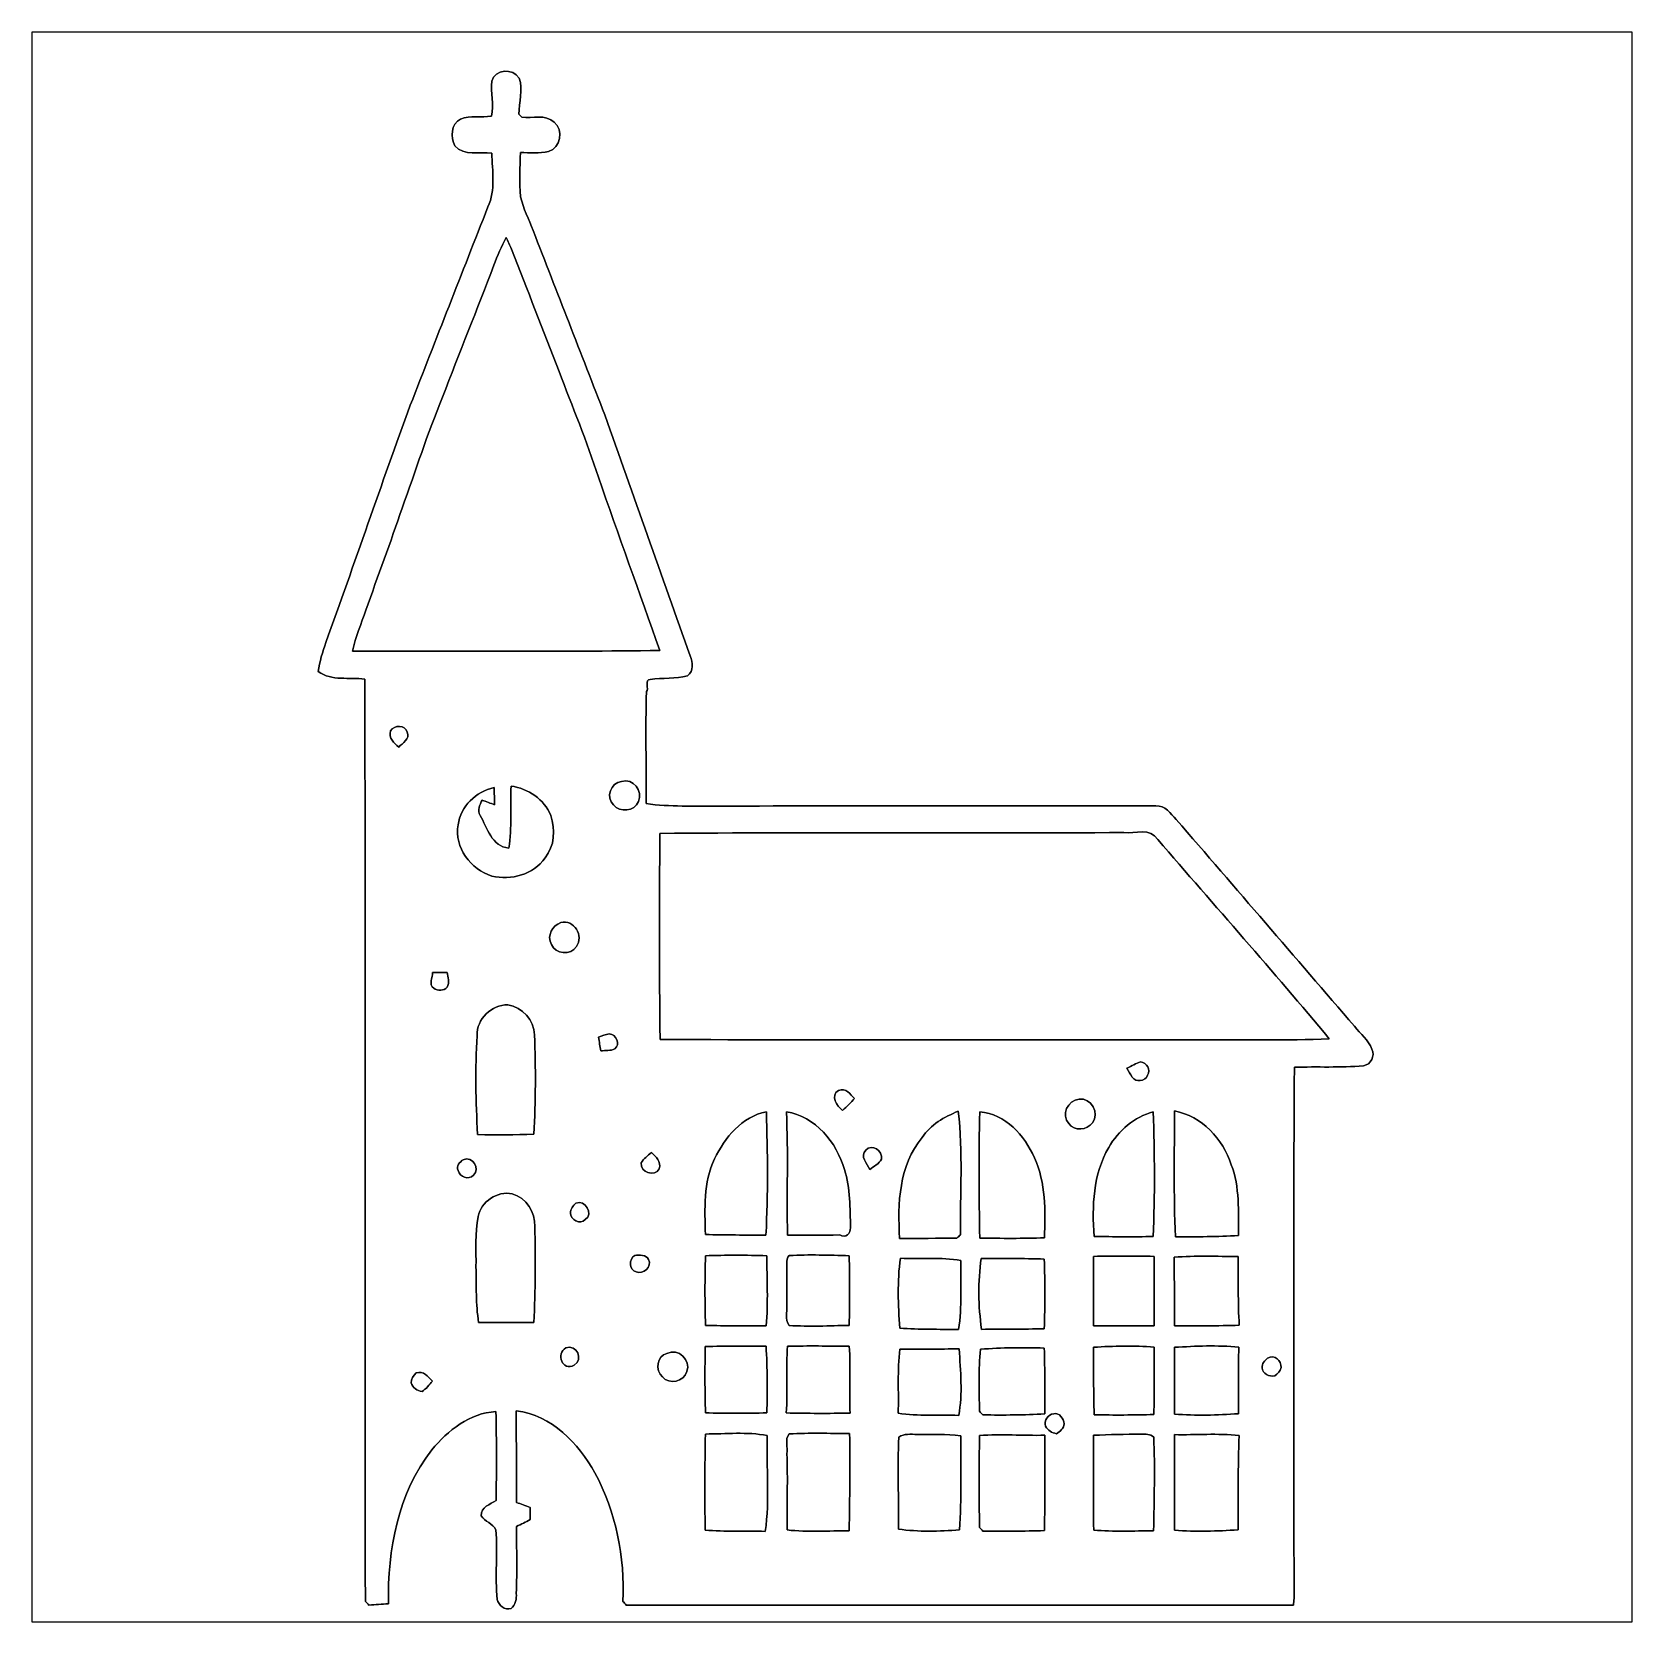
# Model space of a CAD drawing. Header units: centimetres. Extents: x -16.8 to 16.8, y -16.7 to 16.7.
import ezdxf

# ---------------------------------------------------------------- set-up
doc = ezdxf.new("R2010")
doc.units = ezdxf.units.CM
doc.header["$MEASUREMENT"] = 0
doc.layers.add('Layer 1', color=7, linetype='Continuous')

msp = doc.modelspace()

# ---------------------------------------------------------------- linework, layer by layer
at = {"layer": 'Layer 1', "color": 7}
for points, knots in [([(-16.77458, 16.66875), (-16.77458, 16.66875), (16.77458, 16.66875), (16.77458, 16.66875), (16.77458, 16.66875), (16.77458, 16.66875), (16.77458, -16.66875), (16.77458, -16.66875), (16.77458, -16.66875), (16.77458, -16.66875), (-16.77458, -16.66875), (-16.77458, -16.66875), (-16.77458, -16.66875), (-16.77458, -16.66875), (-16.77458, 16.66875), (-16.77458, 16.66875), (-16.77458, 16.66875), (-16.77458, 16.66875), (-16.77458, 16.66875), (-16.77458, 16.66875)], [0, 0, 0, 0, 0.16666667, 0.16666667, 0.16666667, 0.16666667, 0.33333333, 0.33333333, 0.33333333, 0.33333333, 0.5, 0.5, 0.5, 0.5, 0.66666667, 0.66666667, 0.66666667, 0.66666667, 1, 1, 1, 1]), ([(-7.13458, 15.6397), (-7.16456, 15.3984), (-7.07778, 15.14651), (-7.14199, 14.90698), (-7.14199, 14.90698), (-7.35401, 14.86923), (-7.58296, 14.9225), (-7.78722, 14.84101), (-7.78722, 14.84101), (-7.98971, 14.74752), (-8.00629, 14.45542), (-7.90681, 14.28256), (-7.90681, 14.28256), (-7.71208, 14.06454), (-7.39211, 14.15662), (-7.13211, 14.13016), (-7.13211, 14.13016), (-7.12364, 13.75516), (-7.04956, 13.35334), (-7.21431, 13.00057), (-7.21431, 13.00057), (-7.76076, 11.61556), (-8.30227, 10.22879), (-8.84238, 8.84132), (-8.84238, 8.84132), (-9.4488, 7.19067), (-10.0143, 5.52521), (-10.61014, 3.87068), (-10.61014, 3.87068), (-10.67999, 3.67101), (-10.74773, 3.46922), (-10.77207, 3.2579), (-10.77207, 3.2579), (-10.48985, 3.05541), (-10.12084, 3.14325), (-9.79699, 3.10303), (-9.79699, 3.10303), (-9.77653, -3.34328), (-9.80087, -9.78994), (-9.785, -16.2366), (-9.785, -16.2366), (-9.75995, -16.2627), (-9.73455, -16.28916), (-9.7095, -16.31597), (-9.7095, -16.31597), (-9.57404, -16.30504), (-9.43751, -16.29692), (-9.30169, -16.28599), (-9.30169, -16.28599), (-9.31968, -15.15992), (-9.10237, -13.96506), (-8.38941, -13.05948), (-8.38941, -13.05948), (-8.05462, -12.65555), (-7.59531, -12.28266), (-7.04815, -12.25762), (-7.04815, -12.25762), (-7.03051, -12.87921), (-7.03756, -13.50081), (-7.04109, -14.12275), (-7.04109, -14.12275), (-7.16351, -14.20213), (-7.37059, -14.25928), (-7.35612, -14.44096), (-7.35612, -14.44096), (-7.2771, -14.56196), (-7.11553, -14.60676), (-7.0485, -14.73447), (-7.0485, -14.73447), (-7.00899, -15.21989), (-7.06861, -15.7099), (-7.01922, -16.19603), (-7.01922, -16.19603), (-6.99206, -16.31985), (-6.86611, -16.43027), (-6.72888, -16.38512), (-6.72888, -16.38512), (-6.63822, -16.31033), (-6.60859, -16.18227), (-6.62023, -16.06938), (-6.62023, -16.06938), (-6.60047, -15.60124), (-6.61635, -15.13276), (-6.61247, -14.66497), (-6.61247, -14.66497), (-6.51792, -14.61876), (-6.42408, -14.57149), (-6.33166, -14.52139), (-6.33166, -14.52139), (-6.33166, -14.45719), (-6.33166, -14.32913), (-6.33201, -14.26492), (-6.33201, -14.26492), (-6.42514, -14.22894), (-6.51969, -14.19578), (-6.61388, -14.16262), (-6.61388, -14.16262), (-6.60788, -13.52162), (-6.62517, -12.88097), (-6.61988, -12.24033), (-6.61988, -12.24033), (-5.87763, -12.33241), (-5.31848, -12.91943), (-4.97029, -13.54243), (-4.97029, -13.54243), (-4.52755, -14.3637), (-4.34128, -15.30809), (-4.38362, -16.2373), (-4.38362, -16.2373), (-4.36104, -16.262), (-4.33846, -16.28704), (-4.31588, -16.31244), (-4.31588, -16.31244), (0.34713, -16.32126), (5.0105, -16.31209), (9.67387, -16.31738), (9.67387, -16.31738), (9.67881, -16.26905), (9.68481, -16.22143), (9.68798, -16.17416), (9.68798, -16.17416), (9.68587, -12.46223), (9.6714, -8.74959), (9.69469, -5.03802), (9.69469, -5.03802), (10.17729, -5.02073), (10.662, -5.05107), (11.14354, -5.00415), (11.14354, -5.00415), (11.29947, -4.98722), (11.39014, -4.79672), (11.32134, -4.65667), (11.32134, -4.65667), (11.24691, -4.46687), (11.08181, -4.33246), (10.95587, -4.17865), (10.95587, -4.17865), (9.70809, -2.73297), (8.46596, -1.2827), (7.21501, 0.16016), (7.21501, 0.16016), (7.0993, 0.27975), (6.98218, 0.45755), (6.79309, 0.44309), (6.79309, 0.44309), (3.73521, 0.4385), (0.67698, 0.44379), (-2.38125, 0.43921), (-2.38125, 0.43921), (-2.88749, 0.44203), (-3.3969, 0.41981), (-3.89961, 0.48966), (-3.89961, 0.48966), (-3.88938, 1.27317), (-3.91583, 2.05669), (-3.89079, 2.83986), (-3.89079, 2.83986), (-3.83328, 2.87726), (-3.93841, 3.10797), (-3.81, 3.09386), (-3.81, 3.09386), (-3.55247, 3.13337), (-3.28154, 3.09915), (-3.02895, 3.17147), (-3.02895, 3.17147), (-2.89631, 3.26954), (-2.91571, 3.45052), (-2.97145, 3.58563), (-2.97145, 3.58563), (-3.57046, 5.26944), (-4.16207, 6.95572), (-4.76321, 8.63847), (-4.76321, 8.63847), (-5.26239, 9.92752), (-5.76545, 11.21516), (-6.26604, 12.50386), (-6.26604, 12.50386), (-6.35847, 12.73881), (-6.46889, 12.96846), (-6.53168, 13.21435), (-6.53168, 13.21435), (-6.5592, 13.52303), (-6.54226, 13.83383), (-6.53415, 14.14321), (-6.53415, 14.14321), (-6.33765, 14.13863), (-6.13516, 14.11429), (-5.94219, 14.16579), (-5.94219, 14.16579), (-5.68784, 14.2367), (-5.62363, 14.61699), (-5.82613, 14.77574), (-5.82613, 14.77574), (-6.00498, 14.95284), (-6.2805, 14.85688), (-6.50311, 14.88052), (-6.50311, 14.88052), (-6.52357, 14.90133), (-6.54403, 14.92215), (-6.56414, 14.94296), (-6.56414, 14.94296), (-6.56625, 15.19343), (-6.47171, 15.45872), (-6.56026, 15.70249), (-6.56026, 15.70249), (-6.68902, 15.91134), (-7.06367, 15.89758), (-7.13458, 15.6397)], [0, 0, 0, 0, 0.01886792, 0.01886792, 0.01886792, 0.01886792, 0.03773585, 0.03773585, 0.03773585, 0.03773585, 0.05660377, 0.05660377, 0.05660377, 0.05660377, 0.0754717, 0.0754717, 0.0754717, 0.0754717, 0.09433962, 0.09433962, 0.09433962, 0.09433962, 0.11320755, 0.11320755, 0.11320755, 0.11320755, 0.13207547, 0.13207547, 0.13207547, 0.13207547, 0.1509434, 0.1509434, 0.1509434, 0.1509434, 0.16981132, 0.16981132, 0.16981132, 0.16981132, 0.18867925, 0.18867925, 0.18867925, 0.18867925, 0.20754717, 0.20754717, 0.20754717, 0.20754717, 0.22641509, 0.22641509, 0.22641509, 0.22641509, 0.24528302, 0.24528302, 0.24528302, 0.24528302, 0.26415094, 0.26415094, 0.26415094, 0.26415094, 0.28301887, 0.28301887, 0.28301887, 0.28301887, 0.30188679, 0.30188679, 0.30188679, 0.30188679, 0.32075472, 0.32075472, 0.32075472, 0.32075472, 0.33962264, 0.33962264, 0.33962264, 0.33962264, 0.35849057, 0.35849057, 0.35849057, 0.35849057, 0.37735849, 0.37735849, 0.37735849, 0.37735849, 0.39622642, 0.39622642, 0.39622642, 0.39622642, 0.41509434, 0.41509434, 0.41509434, 0.41509434, 0.43396226, 0.43396226, 0.43396226, 0.43396226, 0.45283019, 0.45283019, 0.45283019, 0.45283019, 0.47169811, 0.47169811, 0.47169811, 0.47169811, 0.49056604, 0.49056604, 0.49056604, 0.49056604, 0.50943396, 0.50943396, 0.50943396, 0.50943396, 0.52830189, 0.52830189, 0.52830189, 0.52830189, 0.54716981, 0.54716981, 0.54716981, 0.54716981, 0.56603774, 0.56603774, 0.56603774, 0.56603774, 0.58490566, 0.58490566, 0.58490566, 0.58490566, 0.60377358, 0.60377358, 0.60377358, 0.60377358, 0.62264151, 0.62264151, 0.62264151, 0.62264151, 0.64150943, 0.64150943, 0.64150943, 0.64150943, 0.66037736, 0.66037736, 0.66037736, 0.66037736, 0.67924528, 0.67924528, 0.67924528, 0.67924528, 0.69811321, 0.69811321, 0.69811321, 0.69811321, 0.71698113, 0.71698113, 0.71698113, 0.71698113, 0.73584906, 0.73584906, 0.73584906, 0.73584906, 0.75471698, 0.75471698, 0.75471698, 0.75471698, 0.77358491, 0.77358491, 0.77358491, 0.77358491, 0.79245283, 0.79245283, 0.79245283, 0.79245283, 0.81132075, 0.81132075, 0.81132075, 0.81132075, 0.83018868, 0.83018868, 0.83018868, 0.83018868, 0.8490566, 0.8490566, 0.8490566, 0.8490566, 0.86792453, 0.86792453, 0.86792453, 0.86792453, 0.88679245, 0.88679245, 0.88679245, 0.88679245, 0.90566038, 0.90566038, 0.90566038, 0.90566038, 0.9245283, 0.9245283, 0.9245283, 0.9245283, 0.94339623, 0.94339623, 0.94339623, 0.94339623, 0.96226415, 0.96226415, 0.96226415, 0.96226415, 1, 1, 1, 1]), ([(-6.83401, 12.36133), (-6.79062, 12.28196), (-6.75287, 12.19976), (-6.71901, 12.11615), (-6.71901, 12.11615), (-6.38387, 11.26278), (-6.06178, 10.40483), (-5.72382, 9.55287), (-5.72382, 9.55287), (-5.44689, 8.81486), (-5.13856, 8.08849), (-4.89761, 7.33707), (-4.89761, 7.33707), (-4.47922, 6.12246), (-4.03613, 4.91631), (-3.6135, 3.70311), (-3.6135, 3.70311), (-5.75945, 3.66677), (-7.90646, 3.69323), (-10.0524, 3.6897), (-10.0524, 3.6897), (-9.99455, 3.98568), (-9.87002, 4.26156), (-9.7723, 4.54554), (-9.7723, 4.54554), (-9.525, 5.26168), (-9.25371, 5.969), (-9.01524, 6.68831), (-9.01524, 6.68831), (-8.72878, 7.46196), (-8.48501, 8.25147), (-8.1661, 9.01241), (-8.1661, 9.01241), (-7.81579, 9.9381), (-7.44079, 10.85391), (-7.08978, 11.7789), (-7.08978, 11.7789), (-7.01499, 11.97751), (-6.93067, 12.17224), (-6.83401, 12.36133)], [0, 0, 0, 0, 0.09090909, 0.09090909, 0.09090909, 0.09090909, 0.18181818, 0.18181818, 0.18181818, 0.18181818, 0.27272727, 0.27272727, 0.27272727, 0.27272727, 0.36363636, 0.36363636, 0.36363636, 0.36363636, 0.45454545, 0.45454545, 0.45454545, 0.45454545, 0.54545455, 0.54545455, 0.54545455, 0.54545455, 0.63636364, 0.63636364, 0.63636364, 0.63636364, 0.72727273, 0.72727273, 0.72727273, 0.72727273, 0.81818182, 0.81818182, 0.81818182, 0.81818182, 1, 1, 1, 1]), ([(-9.25724, 2.01965), (-9.1761, 2.14313), (-8.94856, 2.14559), (-8.90905, 1.98931), (-8.90905, 1.98931), (-8.83638, 1.85103), (-9.00853, 1.7593), (-9.08614, 1.67252), (-9.08614, 1.67252), (-9.18316, 1.76495), (-9.29993, 1.86267), (-9.25724, 2.01965)], [0, 0, 0, 0, 0.25, 0.25, 0.25, 0.25, 0.5, 0.5, 0.5, 0.5, 1, 1, 1, 1]), ([(-4.4136, 0.95462), (-4.16878, 1.03152), (-3.96275, 0.7553), (-4.05977, 0.5334), (-4.05977, 0.5334), (-4.13703, 0.32597), (-4.44888, 0.29281), (-4.5787, 0.46637), (-4.5787, 0.46637), (-4.75544, 0.61595), (-4.63479, 0.93663), (-4.4136, 0.95462)], [0, 0, 0, 0, 0.25, 0.25, 0.25, 0.25, 0.5, 0.5, 0.5, 0.5, 1, 1, 1, 1]), ([(-7.83943, 0.04692), (-7.78898, 0.43427), (-7.45913, 0.7426), (-7.08554, 0.82797), (-7.08554, 0.82797), (-7.08307, 0.71049), (-7.07602, 0.58596), (-7.07355, 0.46673), (-7.07355, 0.46673), (-7.16068, 0.49848), (-7.24747, 0.53164), (-7.33496, 0.56303), (-7.33496, 0.56303), (-7.38223, 0.46461), (-7.4482, 0.34854), (-7.37905, 0.24271), (-7.37905, 0.24271), (-7.22595, -0.01623), (-7.13811, -0.40781), (-6.77651, -0.44309), (-6.77651, -0.44309), (-6.70313, -0.01199), (-6.75569, 0.4251), (-6.72747, 0.85866), (-6.72747, 0.85866), (-6.37364, 0.80539), (-6.02862, 0.58349), (-5.89668, 0.2413), (-5.89668, 0.2413), (-5.79473, -0.05186), (-5.8166, -0.40111), (-6.01663, -0.64946), (-6.01663, -0.64946), (-6.25616, -1.00189), (-6.73171, -1.12219), (-7.13211, -1.02799), (-7.13211, -1.02799), (-7.57343, -0.889), (-7.92656, -0.42827), (-7.83943, 0.04692)], [0, 0, 0, 0, 0.09090909, 0.09090909, 0.09090909, 0.09090909, 0.18181818, 0.18181818, 0.18181818, 0.18181818, 0.27272727, 0.27272727, 0.27272727, 0.27272727, 0.36363636, 0.36363636, 0.36363636, 0.36363636, 0.45454545, 0.45454545, 0.45454545, 0.45454545, 0.54545455, 0.54545455, 0.54545455, 0.54545455, 0.63636364, 0.63636364, 0.63636364, 0.63636364, 0.72727273, 0.72727273, 0.72727273, 0.72727273, 0.81818182, 0.81818182, 0.81818182, 0.81818182, 1, 1, 1, 1]), ([(6.12105, -0.11606), (6.35529, -0.14111), (6.67702, -0.00776), (6.82872, -0.26141), (6.82872, -0.26141), (8.03028, -1.65241), (9.25019, -3.02824), (10.42776, -4.44006), (10.42776, -4.44006), (9.53347, -4.48451), (8.63812, -4.45488), (7.74347, -4.46264), (7.74347, -4.46264), (3.96064, -4.45664), (0.1778, -4.47463), (-3.60468, -4.45347), (-3.60468, -4.45347), (-3.62444, -3.01413), (-3.62126, -1.57409), (-3.6068, -0.13476), (-3.6068, -0.13476), (-0.36442, -0.10372), (2.87867, -0.14076), (6.12105, -0.11606)], [0, 0, 0, 0, 0.14285714, 0.14285714, 0.14285714, 0.14285714, 0.28571429, 0.28571429, 0.28571429, 0.28571429, 0.42857143, 0.42857143, 0.42857143, 0.42857143, 0.57142857, 0.57142857, 0.57142857, 0.57142857, 0.71428571, 0.71428571, 0.71428571, 0.71428571, 1, 1, 1, 1]), ([(-5.68501, -2.00448), (-5.4102, -1.92687), (-5.19748, -2.29059), (-5.35975, -2.50508), (-5.35975, -2.50508), (-5.47158, -2.69593), (-5.80778, -2.6737), (-5.88186, -2.46027), (-5.88186, -2.46027), (-5.98523, -2.27612), (-5.86669, -2.06516), (-5.68501, -2.00448)], [0, 0, 0, 0, 0.25, 0.25, 0.25, 0.25, 0.5, 0.5, 0.5, 0.5, 1, 1, 1, 1]), ([(-8.37494, -3.04765), (-8.2991, -3.048), (-8.14776, -3.048), (-8.07191, -3.04835), (-8.07191, -3.04835), (-8.05533, -3.14925), (-8.00947, -3.26355), (-8.06979, -3.35844), (-8.06979, -3.35844), (-8.13858, -3.43888), (-8.26876, -3.43923), (-8.35025, -3.37749), (-8.35025, -3.37749), (-8.46526, -3.30835), (-8.37142, -3.15595), (-8.37494, -3.04765)], [0, 0, 0, 0, 0.2, 0.2, 0.2, 0.2, 0.4, 0.4, 0.4, 0.4, 0.6, 0.6, 0.6, 0.6, 1, 1, 1, 1]), ([(-7.44185, -4.37621), (-7.45419, -4.02731), (-7.14093, -3.71898), (-6.79556, -3.72992), (-6.79556, -3.72992), (-6.49499, -3.78072), (-6.23852, -4.0453), (-6.23993, -4.36033), (-6.23993, -4.36033), (-6.20818, -5.05248), (-6.21453, -5.74781), (-6.25016, -6.44031), (-6.25016, -6.44031), (-6.64281, -6.45407), (-7.03756, -6.46924), (-7.42985, -6.4449), (-7.42985, -6.4449), (-7.47289, -5.75663), (-7.48348, -5.06448), (-7.44185, -4.37621)], [0, 0, 0, 0, 0.16666667, 0.16666667, 0.16666667, 0.16666667, 0.33333333, 0.33333333, 0.33333333, 0.33333333, 0.5, 0.5, 0.5, 0.5, 0.66666667, 0.66666667, 0.66666667, 0.66666667, 1, 1, 1, 1]), ([(-4.89585, -4.40725), (-4.82212, -4.3815), (-4.74874, -4.35081), (-4.67078, -4.33987), (-4.67078, -4.33987), (-4.52473, -4.33141), (-4.42913, -4.56389), (-4.55683, -4.64961), (-4.55683, -4.64961), (-4.64256, -4.70041), (-4.75121, -4.68066), (-4.84752, -4.69583), (-4.84752, -4.69583), (-4.8641, -4.59952), (-4.88033, -4.50321), (-4.89585, -4.40725)], [0, 0, 0, 0, 0.2, 0.2, 0.2, 0.2, 0.4, 0.4, 0.4, 0.4, 0.6, 0.6, 0.6, 0.6, 1, 1, 1, 1]), ([(6.18525, -5.05742), (6.2798, -5.01191), (6.37011, -4.95265), (6.47171, -4.92301), (6.47171, -4.92301), (6.59447, -4.94242), (6.69678, -5.09164), (6.61811, -5.20488), (6.61811, -5.20488), (6.57154, -5.33576), (6.36411, -5.36257), (6.29461, -5.24439), (6.29461, -5.24439), (6.25193, -5.18583), (6.21947, -5.12057), (6.18525, -5.05742)], [0, 0, 0, 0, 0.2, 0.2, 0.2, 0.2, 0.4, 0.4, 0.4, 0.4, 0.6, 0.6, 0.6, 0.6, 1, 1, 1, 1]), ([(0.13582, -5.52697), (0.29492, -5.45677), (0.37853, -5.60634), (0.47484, -5.68995), (0.47484, -5.68995), (0.39617, -5.77956), (0.3115, -5.86352), (0.22225, -5.94254), (0.22225, -5.94254), (0.09666, -5.85611), (-0.04163, -5.62539), (0.13582, -5.52697)], [0, 0, 0, 0, 0.25, 0.25, 0.25, 0.25, 0.5, 0.5, 0.5, 0.5, 1, 1, 1, 1]), ([(5.18019, -5.70936), (5.42925, -5.65961), (5.62257, -6.01204), (5.46029, -6.20077), (5.46029, -6.20077), (5.35023, -6.36305), (5.08247, -6.37928), (4.96252, -6.22018), (4.96252, -6.22018), (4.79778, -6.04097), (4.94171, -5.72135), (5.18019, -5.70936)], [0, 0, 0, 0, 0.25, 0.25, 0.25, 0.25, 0.5, 0.5, 0.5, 0.5, 1, 1, 1, 1]), ([(-2.46063, -6.9596), (-2.25319, -6.51087), (-1.88348, -6.07201), (-1.37548, -5.97006), (-1.37548, -5.97006), (-1.34973, -6.83119), (-1.34056, -7.69408), (-1.38395, -8.55486), (-1.38395, -8.55486), (-1.80799, -8.55592), (-2.23203, -8.55557), (-2.65571, -8.54393), (-2.65571, -8.54393), (-2.66594, -8.01229), (-2.70051, -7.45208), (-2.46063, -6.9596)], [0, 0, 0, 0, 0.2, 0.2, 0.2, 0.2, 0.4, 0.4, 0.4, 0.4, 0.6, 0.6, 0.6, 0.6, 1, 1, 1, 1]), ([(-0.95709, -5.97147), (-0.34431, -6.06354), (0.09384, -6.61317), (0.26141, -7.18114), (0.26141, -7.18114), (0.38029, -7.57661), (0.38347, -7.995), (0.38664, -8.40458), (0.38664, -8.40458), (0.39229, -8.51253), (0.29175, -8.63141), (0.16087, -8.55451), (0.16087, -8.55451), (-0.2032, -8.56474), (-0.56727, -8.55698), (-0.93133, -8.55592), (-0.93133, -8.55592), (-0.95709, -7.69514), (-0.91052, -6.83225), (-0.95709, -5.97147)], [0, 0, 0, 0, 0.16666667, 0.16666667, 0.16666667, 0.16666667, 0.33333333, 0.33333333, 0.33333333, 0.33333333, 0.5, 0.5, 0.5, 0.5, 0.66666667, 0.66666667, 0.66666667, 0.66666667, 1, 1, 1, 1]), ([(1.89054, -6.51087), (2.06587, -6.23782), (2.3555, -6.08083), (2.64619, -5.95912), (2.64619, -5.95912), (2.75237, -6.81778), (2.68076, -7.68597), (2.69522, -8.54851), (2.69522, -8.54851), (2.66982, -8.57215), (2.64478, -8.59614), (2.61973, -8.62048), (2.61973, -8.62048), (2.21932, -8.62506), (1.81892, -8.62647), (1.41852, -8.62471), (1.41852, -8.62471), (1.37089, -7.89834), (1.40406, -7.09789), (1.89054, -6.51087)], [0, 0, 0, 0, 0.16666667, 0.16666667, 0.16666667, 0.16666667, 0.33333333, 0.33333333, 0.33333333, 0.33333333, 0.5, 0.5, 0.5, 0.5, 0.66666667, 0.66666667, 0.66666667, 0.66666667, 1, 1, 1, 1]), ([(3.09739, -5.97464), (3.63855, -6.01345), (4.03931, -6.46783), (4.24427, -6.93667), (4.24427, -6.93667), (4.48733, -7.45878), (4.47287, -8.05215), (4.45594, -8.61483), (4.45594, -8.61483), (4.00332, -8.62718), (3.55071, -8.62859), (3.09845, -8.61766), (3.09845, -8.61766), (3.08116, -7.73677), (3.07763, -6.85518), (3.09739, -5.97464)], [0, 0, 0, 0, 0.2, 0.2, 0.2, 0.2, 0.4, 0.4, 0.4, 0.4, 0.6, 0.6, 0.6, 0.6, 1, 1, 1, 1]), ([(5.80425, -6.72183), (5.99969, -6.36058), (6.34153, -6.08083), (6.73735, -5.97006), (6.73735, -5.97006), (6.76451, -6.84248), (6.77263, -7.71701), (6.73241, -8.58908), (6.73241, -8.58908), (6.31966, -8.58943), (5.90691, -8.59472), (5.49451, -8.58273), (5.49451, -8.58273), (5.45359, -7.95126), (5.46911, -7.28063), (5.80425, -6.72183)], [0, 0, 0, 0, 0.2, 0.2, 0.2, 0.2, 0.4, 0.4, 0.4, 0.4, 0.6, 0.6, 0.6, 0.6, 1, 1, 1, 1]), ([(7.18326, -5.95418), (7.75829, -6.06284), (8.19538, -6.53803), (8.36965, -7.0806), (8.36965, -7.0806), (8.55733, -7.55297), (8.51606, -8.06697), (8.5217, -8.56368), (8.5217, -8.56368), (8.0832, -8.59226), (7.64364, -8.59261), (7.20478, -8.5912), (7.20478, -8.5912), (7.1568, -7.71313), (7.1822, -6.83295), (7.18326, -5.95418)], [0, 0, 0, 0, 0.2, 0.2, 0.2, 0.2, 0.4, 0.4, 0.4, 0.4, 0.6, 0.6, 0.6, 0.6, 1, 1, 1, 1]), ([(0.70979, -6.77792), (0.8322, -6.63116), (1.07527, -6.79168), (1.03928, -6.96242), (1.03928, -6.96242), (0.98566, -7.06261), (0.88018, -7.1187), (0.79022, -7.1822), (0.79022, -7.1822), (0.74507, -7.06155), (0.57009, -6.89645), (0.70979, -6.77792)], [0, 0, 0, 0, 0.25, 0.25, 0.25, 0.25, 0.5, 0.5, 0.5, 0.5, 1, 1, 1, 1]), ([(-7.73113, -6.97618), (-7.54168, -6.88516), (-7.35859, -7.17197), (-7.51946, -7.29791), (-7.51946, -7.29791), (-7.61436, -7.41539), (-7.80627, -7.33496), (-7.84013, -7.20337), (-7.84013, -7.20337), (-7.87964, -7.10988), (-7.80627, -7.02204), (-7.73113, -6.97618)], [0, 0, 0, 0, 0.25, 0.25, 0.25, 0.25, 0.5, 0.5, 0.5, 0.5, 1, 1, 1, 1]), ([(-4.00121, -7.04462), (-3.95076, -6.95396), (-3.86327, -6.89292), (-3.78778, -6.82484), (-3.78778, -6.82484), (-3.69217, -6.91691), (-3.57681, -7.01287), (-3.62056, -7.16915), (-3.62056, -7.16915), (-3.71651, -7.34307), (-4.03225, -7.24076), (-4.00121, -7.04462)], [0, 0, 0, 0, 0.25, 0.25, 0.25, 0.25, 0.5, 0.5, 0.5, 0.5, 1, 1, 1, 1]), ([(-7.42174, -8.16751), (-7.35859, -7.85601), (-7.01993, -7.62459), (-6.70631, -7.69232), (-6.70631, -7.69232), (-6.4068, -7.77522), (-6.22159, -8.07755), (-6.23253, -8.37812), (-6.23253, -8.37812), (-6.21312, -9.04769), (-6.21665, -9.71867), (-6.25228, -10.38789), (-6.25228, -10.38789), (-6.63787, -10.38931), (-7.02381, -10.38966), (-7.40904, -10.39036), (-7.40904, -10.39036), (-7.47395, -10.00584), (-7.45384, -9.61284), (-7.46548, -9.22514), (-7.46548, -9.22514), (-7.45949, -8.87236), (-7.48947, -8.51606), (-7.42174, -8.16751)], [0, 0, 0, 0, 0.14285714, 0.14285714, 0.14285714, 0.14285714, 0.28571429, 0.28571429, 0.28571429, 0.28571429, 0.42857143, 0.42857143, 0.42857143, 0.42857143, 0.57142857, 0.57142857, 0.57142857, 0.57142857, 0.71428571, 0.71428571, 0.71428571, 0.71428571, 1, 1, 1, 1]), ([(-5.36928, -7.89023), (-5.17031, -7.79392), (-4.99745, -8.11847), (-5.17349, -8.23172), (-5.17349, -8.23172), (-5.28108, -8.34425), (-5.48181, -8.23595), (-5.48605, -8.0966), (-5.48605, -8.0966), (-5.48217, -8.01405), (-5.43207, -7.94032), (-5.36928, -7.89023)], [0, 0, 0, 0, 0.25, 0.25, 0.25, 0.25, 0.5, 0.5, 0.5, 0.5, 1, 1, 1, 1]), ([(-4.13314, -8.98243), (-4.04566, -8.96691), (-3.88973, -8.96479), (-3.84704, -9.07027), (-3.84704, -9.07027), (-3.76238, -9.21667), (-3.95746, -9.39482), (-4.10633, -9.32815), (-4.10633, -9.32815), (-4.25732, -9.30134), (-4.26403, -9.04946), (-4.13314, -8.98243)], [0, 0, 0, 0, 0.25, 0.25, 0.25, 0.25, 0.5, 0.5, 0.5, 0.5, 1, 1, 1, 1]), ([(-2.65289, -8.98842), (-2.22497, -8.97643), (-1.7967, -8.97608), (-1.36843, -8.98842), (-1.36843, -8.98842), (-1.36313, -9.47808), (-1.33668, -9.97056), (-1.38042, -10.45986), (-1.38042, -10.45986), (-1.80481, -10.46092), (-2.22885, -10.46057), (-2.65289, -10.44893), (-2.65289, -10.44893), (-2.667, -9.96209), (-2.667, -9.47491), (-2.65289, -8.98842)], [0, 0, 0, 0, 0.2, 0.2, 0.2, 0.2, 0.4, 0.4, 0.4, 0.4, 0.6, 0.6, 0.6, 0.6, 1, 1, 1, 1]), ([(-0.8957, -8.9856), (-0.47766, -8.96161), (-0.05856, -8.97749), (0.35983, -8.98913), (0.35983, -8.98913), (0.37359, -9.47526), (0.37359, -9.96209), (0.35983, -10.44893), (0.35983, -10.44893), (-0.05891, -10.46021), (-0.47837, -10.47574), (-0.89676, -10.45245), (-0.89676, -10.45245), (-0.95038, -10.39283), (-0.95321, -10.30958), (-0.95285, -10.23408), (-0.95285, -10.23408), (-0.94544, -9.87425), (-0.94615, -9.51477), (-0.95003, -9.15564), (-0.95003, -9.15564), (-0.95215, -9.09426), (-0.94086, -9.03041), (-0.8957, -8.9856)], [0, 0, 0, 0, 0.14285714, 0.14285714, 0.14285714, 0.14285714, 0.28571429, 0.28571429, 0.28571429, 0.28571429, 0.42857143, 0.42857143, 0.42857143, 0.42857143, 0.57142857, 0.57142857, 0.57142857, 0.57142857, 0.71428571, 0.71428571, 0.71428571, 0.71428571, 1, 1, 1, 1]), ([(1.43298, -9.04275), (1.85561, -9.0551), (2.28424, -9.02088), (2.70369, -9.08897), (2.70369, -9.08897), (2.68958, -9.5698), (2.73226, -10.05769), (2.65324, -10.535), (2.65324, -10.535), (2.24226, -10.53112), (1.83127, -10.53641), (1.42169, -10.50678), (1.42169, -10.50678), (1.38571, -10.01995), (1.36807, -9.52747), (1.43298, -9.04275)], [0, 0, 0, 0, 0.2, 0.2, 0.2, 0.2, 0.4, 0.4, 0.4, 0.4, 0.6, 0.6, 0.6, 0.6, 1, 1, 1, 1]), ([(3.12737, -9.04557), (3.5687, -9.04663), (4.01038, -9.04663), (4.45206, -9.05827), (4.45206, -9.05827), (4.46581, -9.54511), (4.46581, -10.03229), (4.45206, -10.51913), (4.45206, -10.51913), (4.01355, -10.53147), (3.57505, -10.53147), (3.1369, -10.53253), (3.1369, -10.53253), (3.06529, -10.04147), (3.05964, -9.53735), (3.12737, -9.04557)], [0, 0, 0, 0, 0.2, 0.2, 0.2, 0.2, 0.4, 0.4, 0.4, 0.4, 0.6, 0.6, 0.6, 0.6, 1, 1, 1, 1]), ([(5.4864, -9.00324), (5.90832, -8.99372), (6.33095, -8.99795), (6.75322, -9.00254), (6.75322, -9.00254), (6.75605, -9.48831), (6.75569, -9.97373), (6.75569, -10.45986), (6.75569, -10.45986), (6.33201, -10.45951), (5.90867, -10.45986), (5.48569, -10.45986), (5.48569, -10.45986), (5.48534, -9.97409), (5.48534, -9.48866), (5.4864, -9.00324)], [0, 0, 0, 0, 0.2, 0.2, 0.2, 0.2, 0.4, 0.4, 0.4, 0.4, 0.6, 0.6, 0.6, 0.6, 1, 1, 1, 1]), ([(7.17762, -9.01841), (7.62282, -8.98807), (8.0712, -9.00254), (8.51711, -9.00536), (8.51711, -9.00536), (8.52064, -9.48549), (8.51076, -9.96703), (8.53899, -10.44716), (8.53899, -10.44716), (8.08567, -10.46127), (7.6327, -10.46092), (7.17973, -10.46021), (7.17973, -10.46021), (7.17797, -9.97938), (7.17832, -9.49889), (7.17762, -9.01841)], [0, 0, 0, 0, 0.2, 0.2, 0.2, 0.2, 0.4, 0.4, 0.4, 0.4, 0.6, 0.6, 0.6, 0.6, 1, 1, 1, 1]), ([(-5.58165, -10.922), (-5.35517, -10.83345), (-5.20312, -11.17529), (-5.40597, -11.28042), (-5.40597, -11.28042), (-5.65221, -11.43212), (-5.79367, -11.03383), (-5.58165, -10.922)], [0, 0, 0, 0, 0.33333333, 0.33333333, 0.33333333, 0.33333333, 1, 1, 1, 1]), ([(-3.46075, -11.03736), (-3.21663, -10.91389), (-2.95522, -11.1827), (-3.04236, -11.41765), (-3.04236, -11.41765), (-3.10339, -11.63002), (-3.41348, -11.69635), (-3.55741, -11.53019), (-3.55741, -11.53019), (-3.71087, -11.39296), (-3.67559, -11.08816), (-3.46075, -11.03736)], [0, 0, 0, 0, 0.25, 0.25, 0.25, 0.25, 0.5, 0.5, 0.5, 0.5, 1, 1, 1, 1]), ([(-2.65606, -10.89448), (-2.23203, -10.88214), (-1.80799, -10.88178), (-1.38324, -10.88319), (-1.38324, -10.88319), (-1.35361, -11.34921), (-1.35396, -11.81664), (-1.3656, -12.28372), (-1.3656, -12.28372), (-1.79458, -12.29607), (-2.22391, -12.29572), (-2.65289, -12.28408), (-2.65289, -12.28408), (-2.66524, -11.82088), (-2.66806, -11.35733), (-2.65606, -10.89448)], [0, 0, 0, 0, 0.2, 0.2, 0.2, 0.2, 0.4, 0.4, 0.4, 0.4, 0.6, 0.6, 0.6, 0.6, 1, 1, 1, 1]), ([(-0.93063, -10.88249), (-0.49989, -10.88143), (-0.06914, -10.88178), (0.3616, -10.88284), (0.3616, -10.88284), (0.39299, -11.35133), (0.36477, -11.82194), (0.37888, -12.29148), (0.37888, -12.29148), (-0.06738, -12.29501), (-0.51364, -12.29678), (-0.9592, -12.28549), (-0.9592, -12.28549), (-0.92251, -11.81806), (-0.96908, -11.34851), (-0.93063, -10.88249)], [0, 0, 0, 0, 0.2, 0.2, 0.2, 0.2, 0.4, 0.4, 0.4, 0.4, 0.6, 0.6, 0.6, 0.6, 1, 1, 1, 1]), ([(1.42381, -10.94775), (1.83797, -10.94599), (2.25213, -10.94528), (2.66629, -10.94422), (2.66629, -10.94422), (2.69522, -11.40566), (2.74214, -11.87803), (2.65712, -12.33629), (2.65712, -12.33629), (2.23485, -12.32147), (1.80728, -12.35745), (1.38889, -12.28937), (1.38889, -12.28937), (1.40053, -11.84204), (1.36913, -11.39261), (1.42381, -10.94775)], [0, 0, 0, 0, 0.2, 0.2, 0.2, 0.2, 0.4, 0.4, 0.4, 0.4, 0.6, 0.6, 0.6, 0.6, 1, 1, 1, 1]), ([(3.11609, -10.94881), (3.56023, -10.916), (4.00614, -10.91177), (4.45135, -10.92482), (4.45135, -10.92482), (4.4644, -11.38414), (4.4637, -11.84381), (4.46264, -12.30348), (4.46264, -12.30348), (4.03084, -12.3317), (3.59798, -12.3317), (3.16583, -12.32711), (3.16583, -12.32711), (3.14007, -12.30136), (3.11467, -12.27561), (3.08963, -12.25021), (3.08963, -12.25021), (3.09351, -11.81664), (3.06388, -11.38026), (3.11609, -10.94881)], [0, 0, 0, 0, 0.16666667, 0.16666667, 0.16666667, 0.16666667, 0.33333333, 0.33333333, 0.33333333, 0.33333333, 0.5, 0.5, 0.5, 0.5, 0.66666667, 0.66666667, 0.66666667, 0.66666667, 1, 1, 1, 1]), ([(5.48569, -10.90859), (5.90797, -10.88143), (6.33236, -10.87402), (6.75499, -10.90401), (6.75499, -10.90401), (6.75464, -11.37532), (6.76099, -11.84734), (6.74829, -12.319), (6.74829, -12.319), (6.33095, -12.32888), (5.91361, -12.33452), (5.49698, -12.32253), (5.49698, -12.32253), (5.48322, -11.85122), (5.48428, -11.37991), (5.48569, -10.90859)], [0, 0, 0, 0, 0.2, 0.2, 0.2, 0.2, 0.4, 0.4, 0.4, 0.4, 0.6, 0.6, 0.6, 0.6, 1, 1, 1, 1]), ([(7.17938, -10.90895), (7.62776, -10.88602), (8.08037, -10.85885), (8.52805, -10.90859), (8.52805, -10.90859), (8.52346, -11.3725), (8.52135, -11.83711), (8.52664, -12.30171), (8.52664, -12.30171), (8.07861, -12.32817), (7.62741, -12.34969), (7.18009, -12.30806), (7.18009, -12.30806), (7.17832, -11.84134), (7.17832, -11.37497), (7.17938, -10.90895)], [0, 0, 0, 0, 0.2, 0.2, 0.2, 0.2, 0.4, 0.4, 0.4, 0.4, 0.6, 0.6, 0.6, 0.6, 1, 1, 1, 1]), ([(9.13059, -11.13543), (9.28758, -11.04971), (9.4234, -11.19187), (9.41952, -11.33475), (9.41952, -11.33475), (9.40012, -11.40707), (9.3472, -11.46845), (9.2837, -11.50691), (9.2837, -11.50691), (9.17116, -11.53125), (9.03005, -11.46246), (9.01665, -11.33898), (9.01665, -11.33898), (9.01524, -11.25714), (9.06921, -11.18447), (9.13059, -11.13543)], [0, 0, 0, 0, 0.2, 0.2, 0.2, 0.2, 0.4, 0.4, 0.4, 0.4, 0.6, 0.6, 0.6, 0.6, 1, 1, 1, 1]), ([(-8.72278, -11.44764), (-8.56192, -11.38731), (-8.47443, -11.5316), (-8.37741, -11.61874), (-8.37741, -11.61874), (-8.44515, -11.69529), (-8.50794, -11.78066), (-8.59578, -11.83605), (-8.59578, -11.83605), (-8.69668, -11.82299), (-8.79546, -11.7542), (-8.82121, -11.6526), (-8.82121, -11.6526), (-8.82121, -11.57393), (-8.77852, -11.50056), (-8.72278, -11.44764)], [0, 0, 0, 0, 0.2, 0.2, 0.2, 0.2, 0.4, 0.4, 0.4, 0.4, 0.6, 0.6, 0.6, 0.6, 1, 1, 1, 1]), ([(4.65032, -12.30383), (4.77132, -12.27102), (4.85528, -12.41002), (4.86939, -12.51338), (4.86939, -12.51338), (4.86269, -12.60546), (4.78437, -12.67883), (4.70711, -12.72046), (4.70711, -12.72046), (4.61186, -12.70529), (4.52402, -12.64673), (4.47393, -12.56453), (4.47393, -12.56453), (4.44641, -12.44741), (4.52261, -12.31124), (4.65032, -12.30383)], [0, 0, 0, 0, 0.2, 0.2, 0.2, 0.2, 0.4, 0.4, 0.4, 0.4, 0.6, 0.6, 0.6, 0.6, 1, 1, 1, 1]), ([(-2.6543, -12.72752), (-2.22321, -12.72752), (-1.78364, -12.67777), (-1.35643, -12.75856), (-1.35643, -12.75856), (-1.37971, -13.42672), (-1.30387, -14.10441), (-1.39947, -14.76869), (-1.39947, -14.76869), (-1.82033, -14.76199), (-2.24226, -14.77398), (-2.66206, -14.74223), (-2.66206, -14.74223), (-2.66383, -14.07054), (-2.66982, -13.39885), (-2.6543, -12.72752)], [0, 0, 0, 0, 0.2, 0.2, 0.2, 0.2, 0.4, 0.4, 0.4, 0.4, 0.6, 0.6, 0.6, 0.6, 1, 1, 1, 1]), ([(-0.89535, -12.72646), (-0.47519, -12.70141), (-0.05433, -12.71623), (0.36654, -12.71658), (0.36654, -12.71658), (0.39052, -13.39462), (0.36759, -14.07477), (0.36195, -14.75387), (0.36195, -14.75387), (-0.07161, -14.7574), (-0.50694, -14.78456), (-0.93874, -14.73976), (-0.93874, -14.73976), (-0.95003, -14.20671), (-0.92322, -13.67331), (-0.94544, -13.14062), (-0.94544, -13.14062), (-0.92004, -13.0108), (-0.99977, -12.83758), (-0.89535, -12.72646)], [0, 0, 0, 0, 0.16666667, 0.16666667, 0.16666667, 0.16666667, 0.33333333, 0.33333333, 0.33333333, 0.33333333, 0.5, 0.5, 0.5, 0.5, 0.66666667, 0.66666667, 0.66666667, 0.66666667, 1, 1, 1, 1]), ([(1.4037, -12.79419), (1.50989, -12.71199), (1.65735, -12.73669), (1.78082, -12.73563), (1.78082, -12.73563), (2.08633, -12.75186), (2.39571, -12.71976), (2.69981, -12.7635), (2.69981, -12.7635), (2.69064, -13.42108), (2.72274, -14.08042), (2.67511, -14.73729), (2.67511, -14.73729), (2.2479, -14.76516), (1.8161, -14.78527), (1.39171, -14.71895), (1.39171, -14.71895), (1.40758, -14.0776), (1.36384, -13.43378), (1.4037, -12.79419)], [0, 0, 0, 0, 0.16666667, 0.16666667, 0.16666667, 0.16666667, 0.33333333, 0.33333333, 0.33333333, 0.33333333, 0.5, 0.5, 0.5, 0.5, 0.66666667, 0.66666667, 0.66666667, 0.66666667, 1, 1, 1, 1]), ([(3.09457, -12.75821), (3.54965, -12.72469), (4.0065, -12.76315), (4.46264, -12.75327), (4.46264, -12.75327), (4.46158, -13.41967), (4.46864, -14.08642), (4.45347, -14.75281), (4.45347, -14.75281), (4.02343, -14.76481), (3.59339, -14.76481), (3.16371, -14.76093), (3.16371, -14.76093), (3.13937, -14.73518), (3.11538, -14.70977), (3.09174, -14.68473), (3.09174, -14.68473), (3.08645, -14.04232), (3.07834, -13.39991), (3.09457, -12.75821)], [0, 0, 0, 0, 0.16666667, 0.16666667, 0.16666667, 0.16666667, 0.33333333, 0.33333333, 0.33333333, 0.33333333, 0.5, 0.5, 0.5, 0.5, 0.66666667, 0.66666667, 0.66666667, 0.66666667, 1, 1, 1, 1]), ([(5.48605, -12.75468), (5.8166, -12.73739), (6.14715, -12.73563), (6.47876, -12.72928), (6.47876, -12.72928), (6.56978, -12.73246), (6.67597, -12.72293), (6.74723, -12.79243), (6.74723, -12.79243), (6.77404, -13.44577), (6.75534, -14.10018), (6.74441, -14.75387), (6.74441, -14.75387), (6.32531, -14.76128), (5.90515, -14.77539), (5.48711, -14.74258), (5.48711, -14.74258), (5.48464, -14.07971), (5.48534, -13.4172), (5.48605, -12.75468)], [0, 0, 0, 0, 0.16666667, 0.16666667, 0.16666667, 0.16666667, 0.33333333, 0.33333333, 0.33333333, 0.33333333, 0.5, 0.5, 0.5, 0.5, 0.66666667, 0.66666667, 0.66666667, 0.66666667, 1, 1, 1, 1]), ([(7.18044, -12.74092), (7.63235, -12.74904), (8.08743, -12.70847), (8.53757, -12.75891), (8.53757, -12.75891), (8.51006, -13.41826), (8.52064, -14.0783), (8.51923, -14.738), (8.51923, -14.738), (8.07367, -14.76128), (7.62529, -14.78351), (7.18044, -14.74223), (7.18044, -14.74223), (7.17797, -14.07513), (7.17797, -13.40803), (7.18044, -12.74092)], [0, 0, 0, 0, 0.2, 0.2, 0.2, 0.2, 0.4, 0.4, 0.4, 0.4, 0.6, 0.6, 0.6, 0.6, 1, 1, 1, 1])]:
    msp.add_open_spline(points, degree=3, knots=knots, dxfattribs=at)
at = {"layer": 'Layer 1', "color": 251}
for points, knots in [([(-7.13458, 15.6397), (-7.06367, 15.89758), (-6.68902, 15.91134), (-6.56026, 15.70249), (-6.56026, 15.70249), (-6.47171, 15.45872), (-6.56625, 15.19343), (-6.56414, 14.94296), (-6.56414, 14.94296), (-6.54403, 14.92215), (-6.52357, 14.90133), (-6.50311, 14.88052), (-6.50311, 14.88052), (-6.2805, 14.85688), (-6.00498, 14.95284), (-5.82613, 14.77574), (-5.82613, 14.77574), (-5.62363, 14.61699), (-5.68784, 14.2367), (-5.94219, 14.16579), (-5.94219, 14.16579), (-6.13516, 14.11429), (-6.33765, 14.13863), (-6.53415, 14.14321), (-6.53415, 14.14321), (-6.54226, 13.83383), (-6.5592, 13.52303), (-6.53168, 13.21435), (-6.53168, 13.21435), (-6.46889, 12.96846), (-6.35847, 12.73881), (-6.26604, 12.50386), (-6.26604, 12.50386), (-5.76545, 11.21516), (-5.26239, 9.92752), (-4.76321, 8.63847), (-4.76321, 8.63847), (-4.16207, 6.95572), (-3.57046, 5.26944), (-2.97145, 3.58563), (-2.97145, 3.58563), (-2.91571, 3.45052), (-2.89631, 3.26954), (-3.02895, 3.17147), (-3.02895, 3.17147), (-3.28154, 3.09915), (-3.55247, 3.13337), (-3.81, 3.09386), (-3.81, 3.09386), (-3.93841, 3.10797), (-3.83328, 2.87726), (-3.89079, 2.83986), (-3.89079, 2.83986), (-3.91583, 2.05669), (-3.88938, 1.27317), (-3.89961, 0.48966), (-3.89961, 0.48966), (-3.3969, 0.41981), (-2.88749, 0.44203), (-2.38125, 0.43921), (-2.38125, 0.43921), (0.67698, 0.44379), (3.73521, 0.4385), (6.79309, 0.44309), (6.79309, 0.44309), (6.98218, 0.45755), (7.0993, 0.27975), (7.21501, 0.16016), (7.21501, 0.16016), (8.46596, -1.2827), (9.70809, -2.73297), (10.95587, -4.17865), (10.95587, -4.17865), (11.08181, -4.33246), (11.24691, -4.46687), (11.32134, -4.65667), (11.32134, -4.65667), (11.39014, -4.79672), (11.29947, -4.98722), (11.14354, -5.00415), (11.14354, -5.00415), (10.662, -5.05107), (10.17729, -5.02073), (9.69469, -5.03802), (9.69469, -5.03802), (9.6714, -8.74959), (9.68587, -12.46223), (9.68798, -16.17416), (9.68798, -16.17416), (9.68481, -16.22143), (9.67881, -16.26905), (9.67387, -16.31738), (9.67387, -16.31738), (5.0105, -16.31209), (0.34713, -16.32126), (-4.31588, -16.31244), (-4.31588, -16.31244), (-4.33846, -16.28704), (-4.36104, -16.262), (-4.38362, -16.2373), (-4.38362, -16.2373), (-4.34128, -15.30809), (-4.52755, -14.3637), (-4.97029, -13.54243), (-4.97029, -13.54243), (-5.31848, -12.91943), (-5.87763, -12.33241), (-6.61988, -12.24033), (-6.61988, -12.24033), (-6.62517, -12.88097), (-6.60788, -13.52162), (-6.61388, -14.16262), (-6.61388, -14.16262), (-6.51969, -14.19578), (-6.42514, -14.22894), (-6.33201, -14.26492), (-6.33201, -14.26492), (-6.33166, -14.32913), (-6.33166, -14.45719), (-6.33166, -14.52139), (-6.33166, -14.52139), (-6.42408, -14.57149), (-6.51792, -14.61876), (-6.61247, -14.66497), (-6.61247, -14.66497), (-6.61635, -15.13276), (-6.60047, -15.60124), (-6.62023, -16.06938), (-6.62023, -16.06938), (-6.60859, -16.18227), (-6.63822, -16.31033), (-6.72888, -16.38512), (-6.72888, -16.38512), (-6.86611, -16.43027), (-6.99206, -16.31985), (-7.01922, -16.19603), (-7.01922, -16.19603), (-7.06861, -15.7099), (-7.00899, -15.21989), (-7.0485, -14.73447), (-7.0485, -14.73447), (-7.11553, -14.60676), (-7.2771, -14.56196), (-7.35612, -14.44096), (-7.35612, -14.44096), (-7.37059, -14.25928), (-7.16351, -14.20213), (-7.04109, -14.12275), (-7.04109, -14.12275), (-7.03756, -13.50081), (-7.03051, -12.87921), (-7.04815, -12.25762), (-7.04815, -12.25762), (-7.59531, -12.28266), (-8.05462, -12.65555), (-8.38941, -13.05948), (-8.38941, -13.05948), (-9.10237, -13.96506), (-9.31968, -15.15992), (-9.30169, -16.28599), (-9.30169, -16.28599), (-9.43751, -16.29692), (-9.57404, -16.30504), (-9.7095, -16.31597), (-9.7095, -16.31597), (-9.73455, -16.28916), (-9.75995, -16.2627), (-9.785, -16.2366), (-9.785, -16.2366), (-9.80087, -9.78994), (-9.77653, -3.34328), (-9.79699, 3.10303), (-9.79699, 3.10303), (-10.12084, 3.14325), (-10.48985, 3.05541), (-10.77207, 3.2579), (-10.77207, 3.2579), (-10.74773, 3.46922), (-10.67999, 3.67101), (-10.61014, 3.87068), (-10.61014, 3.87068), (-10.0143, 5.52521), (-9.4488, 7.19067), (-8.84238, 8.84132), (-8.84238, 8.84132), (-8.30227, 10.22879), (-7.76076, 11.61556), (-7.21431, 13.00057), (-7.21431, 13.00057), (-7.04956, 13.35334), (-7.12364, 13.75516), (-7.13211, 14.13016), (-7.13211, 14.13016), (-7.39211, 14.15662), (-7.71208, 14.06454), (-7.90681, 14.28256), (-7.90681, 14.28256), (-8.00629, 14.45542), (-7.98971, 14.74752), (-7.78722, 14.84101), (-7.78722, 14.84101), (-7.58296, 14.9225), (-7.35401, 14.86923), (-7.14199, 14.90698), (-7.14199, 14.90698), (-7.07778, 15.14651), (-7.16456, 15.3984), (-7.13458, 15.6397), (-7.13458, 15.6397), (-7.13458, 15.6397), (-7.13458, 15.6397), (-7.13458, 15.6397)], [0, 0, 0, 0, 0.01851852, 0.01851852, 0.01851852, 0.01851852, 0.03703704, 0.03703704, 0.03703704, 0.03703704, 0.05555556, 0.05555556, 0.05555556, 0.05555556, 0.07407407, 0.07407407, 0.07407407, 0.07407407, 0.09259259, 0.09259259, 0.09259259, 0.09259259, 0.11111111, 0.11111111, 0.11111111, 0.11111111, 0.12962963, 0.12962963, 0.12962963, 0.12962963, 0.14814815, 0.14814815, 0.14814815, 0.14814815, 0.16666667, 0.16666667, 0.16666667, 0.16666667, 0.18518519, 0.18518519, 0.18518519, 0.18518519, 0.2037037, 0.2037037, 0.2037037, 0.2037037, 0.22222222, 0.22222222, 0.22222222, 0.22222222, 0.24074074, 0.24074074, 0.24074074, 0.24074074, 0.25925926, 0.25925926, 0.25925926, 0.25925926, 0.27777778, 0.27777778, 0.27777778, 0.27777778, 0.2962963, 0.2962963, 0.2962963, 0.2962963, 0.31481481, 0.31481481, 0.31481481, 0.31481481, 0.33333333, 0.33333333, 0.33333333, 0.33333333, 0.35185185, 0.35185185, 0.35185185, 0.35185185, 0.37037037, 0.37037037, 0.37037037, 0.37037037, 0.38888889, 0.38888889, 0.38888889, 0.38888889, 0.40740741, 0.40740741, 0.40740741, 0.40740741, 0.42592593, 0.42592593, 0.42592593, 0.42592593, 0.44444444, 0.44444444, 0.44444444, 0.44444444, 0.46296296, 0.46296296, 0.46296296, 0.46296296, 0.48148148, 0.48148148, 0.48148148, 0.48148148, 0.5, 0.5, 0.5, 0.5, 0.51851852, 0.51851852, 0.51851852, 0.51851852, 0.53703704, 0.53703704, 0.53703704, 0.53703704, 0.55555556, 0.55555556, 0.55555556, 0.55555556, 0.57407407, 0.57407407, 0.57407407, 0.57407407, 0.59259259, 0.59259259, 0.59259259, 0.59259259, 0.61111111, 0.61111111, 0.61111111, 0.61111111, 0.62962963, 0.62962963, 0.62962963, 0.62962963, 0.64814815, 0.64814815, 0.64814815, 0.64814815, 0.66666667, 0.66666667, 0.66666667, 0.66666667, 0.68518519, 0.68518519, 0.68518519, 0.68518519, 0.7037037, 0.7037037, 0.7037037, 0.7037037, 0.72222222, 0.72222222, 0.72222222, 0.72222222, 0.74074074, 0.74074074, 0.74074074, 0.74074074, 0.75925926, 0.75925926, 0.75925926, 0.75925926, 0.77777778, 0.77777778, 0.77777778, 0.77777778, 0.7962963, 0.7962963, 0.7962963, 0.7962963, 0.81481481, 0.81481481, 0.81481481, 0.81481481, 0.83333333, 0.83333333, 0.83333333, 0.83333333, 0.85185185, 0.85185185, 0.85185185, 0.85185185, 0.87037037, 0.87037037, 0.87037037, 0.87037037, 0.88888889, 0.88888889, 0.88888889, 0.88888889, 0.90740741, 0.90740741, 0.90740741, 0.90740741, 0.92592593, 0.92592593, 0.92592593, 0.92592593, 0.94444444, 0.94444444, 0.94444444, 0.94444444, 0.96296296, 0.96296296, 0.96296296, 0.96296296, 1, 1, 1, 1]), ([(-6.83401, 12.36133), (-6.93067, 12.17224), (-7.01499, 11.97751), (-7.08978, 11.7789), (-7.08978, 11.7789), (-7.44079, 10.85391), (-7.81579, 9.9381), (-8.1661, 9.01241), (-8.1661, 9.01241), (-8.48501, 8.25147), (-8.72878, 7.46196), (-9.01524, 6.68831), (-9.01524, 6.68831), (-9.25371, 5.969), (-9.525, 5.26168), (-9.7723, 4.54554), (-9.7723, 4.54554), (-9.87002, 4.26156), (-9.99455, 3.98568), (-10.0524, 3.6897), (-10.0524, 3.6897), (-7.90646, 3.69323), (-5.75945, 3.66677), (-3.6135, 3.70311), (-3.6135, 3.70311), (-4.03613, 4.91631), (-4.47922, 6.12246), (-4.89761, 7.33707), (-4.89761, 7.33707), (-5.13856, 8.08849), (-5.44689, 8.81486), (-5.72382, 9.55287), (-5.72382, 9.55287), (-6.06178, 10.40483), (-6.38387, 11.26278), (-6.71901, 12.11615), (-6.71901, 12.11615), (-6.75287, 12.19976), (-6.79062, 12.28196), (-6.83401, 12.36133), (-6.83401, 12.36133), (-6.83401, 12.36133), (-6.83401, 12.36133), (-6.83401, 12.36133)], [0, 0, 0, 0, 0.08333333, 0.08333333, 0.08333333, 0.08333333, 0.16666667, 0.16666667, 0.16666667, 0.16666667, 0.25, 0.25, 0.25, 0.25, 0.33333333, 0.33333333, 0.33333333, 0.33333333, 0.41666667, 0.41666667, 0.41666667, 0.41666667, 0.5, 0.5, 0.5, 0.5, 0.58333333, 0.58333333, 0.58333333, 0.58333333, 0.66666667, 0.66666667, 0.66666667, 0.66666667, 0.75, 0.75, 0.75, 0.75, 0.83333333, 0.83333333, 0.83333333, 0.83333333, 1, 1, 1, 1]), ([(-9.25724, 2.01965), (-9.29993, 1.86267), (-9.18316, 1.76495), (-9.08614, 1.67252), (-9.08614, 1.67252), (-9.00853, 1.7593), (-8.83638, 1.85103), (-8.90905, 1.98931), (-8.90905, 1.98931), (-8.94856, 2.14559), (-9.1761, 2.14313), (-9.25724, 2.01965), (-9.25724, 2.01965), (-9.25724, 2.01965), (-9.25724, 2.01965), (-9.25724, 2.01965)], [0, 0, 0, 0, 0.2, 0.2, 0.2, 0.2, 0.4, 0.4, 0.4, 0.4, 0.6, 0.6, 0.6, 0.6, 1, 1, 1, 1]), ([(-4.4136, 0.95462), (-4.63479, 0.93663), (-4.75544, 0.61595), (-4.5787, 0.46637), (-4.5787, 0.46637), (-4.44888, 0.29281), (-4.13703, 0.32597), (-4.05977, 0.5334), (-4.05977, 0.5334), (-3.96275, 0.7553), (-4.16878, 1.03152), (-4.4136, 0.95462), (-4.4136, 0.95462), (-4.4136, 0.95462), (-4.4136, 0.95462), (-4.4136, 0.95462)], [0, 0, 0, 0, 0.2, 0.2, 0.2, 0.2, 0.4, 0.4, 0.4, 0.4, 0.6, 0.6, 0.6, 0.6, 1, 1, 1, 1]), ([(-7.83943, 0.04692), (-7.92656, -0.42827), (-7.57343, -0.889), (-7.13211, -1.02799), (-7.13211, -1.02799), (-6.73171, -1.12219), (-6.25616, -1.00189), (-6.01663, -0.64946), (-6.01663, -0.64946), (-5.8166, -0.40111), (-5.79473, -0.05186), (-5.89668, 0.2413), (-5.89668, 0.2413), (-6.02862, 0.58349), (-6.37364, 0.80539), (-6.72747, 0.85866), (-6.72747, 0.85866), (-6.75569, 0.4251), (-6.70313, -0.01199), (-6.77651, -0.44309), (-6.77651, -0.44309), (-7.13811, -0.40781), (-7.22595, -0.01623), (-7.37905, 0.24271), (-7.37905, 0.24271), (-7.4482, 0.34854), (-7.38223, 0.46461), (-7.33496, 0.56303), (-7.33496, 0.56303), (-7.24747, 0.53164), (-7.16068, 0.49848), (-7.07355, 0.46673), (-7.07355, 0.46673), (-7.07602, 0.58596), (-7.08307, 0.71049), (-7.08554, 0.82797), (-7.08554, 0.82797), (-7.45913, 0.7426), (-7.78898, 0.43427), (-7.83943, 0.04692), (-7.83943, 0.04692), (-7.83943, 0.04692), (-7.83943, 0.04692), (-7.83943, 0.04692)], [0, 0, 0, 0, 0.08333333, 0.08333333, 0.08333333, 0.08333333, 0.16666667, 0.16666667, 0.16666667, 0.16666667, 0.25, 0.25, 0.25, 0.25, 0.33333333, 0.33333333, 0.33333333, 0.33333333, 0.41666667, 0.41666667, 0.41666667, 0.41666667, 0.5, 0.5, 0.5, 0.5, 0.58333333, 0.58333333, 0.58333333, 0.58333333, 0.66666667, 0.66666667, 0.66666667, 0.66666667, 0.75, 0.75, 0.75, 0.75, 0.83333333, 0.83333333, 0.83333333, 0.83333333, 1, 1, 1, 1]), ([(6.12105, -0.11606), (2.87867, -0.14076), (-0.36442, -0.10372), (-3.6068, -0.13476), (-3.6068, -0.13476), (-3.62126, -1.57409), (-3.62444, -3.01413), (-3.60468, -4.45347), (-3.60468, -4.45347), (0.1778, -4.47463), (3.96064, -4.45664), (7.74347, -4.46264), (7.74347, -4.46264), (8.63812, -4.45488), (9.53347, -4.48451), (10.42776, -4.44006), (10.42776, -4.44006), (9.25019, -3.02824), (8.03028, -1.65241), (6.82872, -0.26141), (6.82872, -0.26141), (6.67702, -0.00776), (6.35529, -0.14111), (6.12105, -0.11606), (6.12105, -0.11606), (6.12105, -0.11606), (6.12105, -0.11606), (6.12105, -0.11606)], [0, 0, 0, 0, 0.125, 0.125, 0.125, 0.125, 0.25, 0.25, 0.25, 0.25, 0.375, 0.375, 0.375, 0.375, 0.5, 0.5, 0.5, 0.5, 0.625, 0.625, 0.625, 0.625, 0.75, 0.75, 0.75, 0.75, 1, 1, 1, 1]), ([(-5.68501, -2.00448), (-5.86669, -2.06516), (-5.98523, -2.27612), (-5.88186, -2.46027), (-5.88186, -2.46027), (-5.80778, -2.6737), (-5.47158, -2.69593), (-5.35975, -2.50508), (-5.35975, -2.50508), (-5.19748, -2.29059), (-5.4102, -1.92687), (-5.68501, -2.00448), (-5.68501, -2.00448), (-5.68501, -2.00448), (-5.68501, -2.00448), (-5.68501, -2.00448)], [0, 0, 0, 0, 0.2, 0.2, 0.2, 0.2, 0.4, 0.4, 0.4, 0.4, 0.6, 0.6, 0.6, 0.6, 1, 1, 1, 1]), ([(-8.37494, -3.04765), (-8.37142, -3.15595), (-8.46526, -3.30835), (-8.35025, -3.37749), (-8.35025, -3.37749), (-8.26876, -3.43923), (-8.13858, -3.43888), (-8.06979, -3.35844), (-8.06979, -3.35844), (-8.00947, -3.26355), (-8.05533, -3.14925), (-8.07191, -3.04835), (-8.07191, -3.04835), (-8.14776, -3.048), (-8.2991, -3.048), (-8.37494, -3.04765), (-8.37494, -3.04765), (-8.37494, -3.04765), (-8.37494, -3.04765), (-8.37494, -3.04765)], [0, 0, 0, 0, 0.16666667, 0.16666667, 0.16666667, 0.16666667, 0.33333333, 0.33333333, 0.33333333, 0.33333333, 0.5, 0.5, 0.5, 0.5, 0.66666667, 0.66666667, 0.66666667, 0.66666667, 1, 1, 1, 1]), ([(-7.44185, -4.37621), (-7.48348, -5.06448), (-7.47289, -5.75663), (-7.42985, -6.4449), (-7.42985, -6.4449), (-7.03756, -6.46924), (-6.64281, -6.45407), (-6.25016, -6.44031), (-6.25016, -6.44031), (-6.21453, -5.74781), (-6.20818, -5.05248), (-6.23993, -4.36033), (-6.23993, -4.36033), (-6.23852, -4.0453), (-6.49499, -3.78072), (-6.79556, -3.72992), (-6.79556, -3.72992), (-7.14093, -3.71898), (-7.45419, -4.02731), (-7.44185, -4.37621), (-7.44185, -4.37621), (-7.44185, -4.37621), (-7.44185, -4.37621), (-7.44185, -4.37621)], [0, 0, 0, 0, 0.14285714, 0.14285714, 0.14285714, 0.14285714, 0.28571429, 0.28571429, 0.28571429, 0.28571429, 0.42857143, 0.42857143, 0.42857143, 0.42857143, 0.57142857, 0.57142857, 0.57142857, 0.57142857, 0.71428571, 0.71428571, 0.71428571, 0.71428571, 1, 1, 1, 1]), ([(-4.89585, -4.40725), (-4.88033, -4.50321), (-4.8641, -4.59952), (-4.84752, -4.69583), (-4.84752, -4.69583), (-4.75121, -4.68066), (-4.64256, -4.70041), (-4.55683, -4.64961), (-4.55683, -4.64961), (-4.42913, -4.56389), (-4.52473, -4.33141), (-4.67078, -4.33987), (-4.67078, -4.33987), (-4.74874, -4.35081), (-4.82212, -4.3815), (-4.89585, -4.40725), (-4.89585, -4.40725), (-4.89585, -4.40725), (-4.89585, -4.40725), (-4.89585, -4.40725)], [0, 0, 0, 0, 0.16666667, 0.16666667, 0.16666667, 0.16666667, 0.33333333, 0.33333333, 0.33333333, 0.33333333, 0.5, 0.5, 0.5, 0.5, 0.66666667, 0.66666667, 0.66666667, 0.66666667, 1, 1, 1, 1]), ([(6.18525, -5.05742), (6.21947, -5.12057), (6.25193, -5.18583), (6.29461, -5.24439), (6.29461, -5.24439), (6.36411, -5.36257), (6.57154, -5.33576), (6.61811, -5.20488), (6.61811, -5.20488), (6.69678, -5.09164), (6.59447, -4.94242), (6.47171, -4.92301), (6.47171, -4.92301), (6.37011, -4.95265), (6.2798, -5.01191), (6.18525, -5.05742), (6.18525, -5.05742), (6.18525, -5.05742), (6.18525, -5.05742), (6.18525, -5.05742)], [0, 0, 0, 0, 0.16666667, 0.16666667, 0.16666667, 0.16666667, 0.33333333, 0.33333333, 0.33333333, 0.33333333, 0.5, 0.5, 0.5, 0.5, 0.66666667, 0.66666667, 0.66666667, 0.66666667, 1, 1, 1, 1]), ([(0.13582, -5.52697), (-0.04163, -5.62539), (0.09666, -5.85611), (0.22225, -5.94254), (0.22225, -5.94254), (0.3115, -5.86352), (0.39617, -5.77956), (0.47484, -5.68995), (0.47484, -5.68995), (0.37853, -5.60634), (0.29492, -5.45677), (0.13582, -5.52697), (0.13582, -5.52697), (0.13582, -5.52697), (0.13582, -5.52697), (0.13582, -5.52697)], [0, 0, 0, 0, 0.2, 0.2, 0.2, 0.2, 0.4, 0.4, 0.4, 0.4, 0.6, 0.6, 0.6, 0.6, 1, 1, 1, 1]), ([(5.18019, -5.70936), (4.94171, -5.72135), (4.79778, -6.04097), (4.96252, -6.22018), (4.96252, -6.22018), (5.08247, -6.37928), (5.35023, -6.36305), (5.46029, -6.20077), (5.46029, -6.20077), (5.62257, -6.01204), (5.42925, -5.65961), (5.18019, -5.70936), (5.18019, -5.70936), (5.18019, -5.70936), (5.18019, -5.70936), (5.18019, -5.70936)], [0, 0, 0, 0, 0.2, 0.2, 0.2, 0.2, 0.4, 0.4, 0.4, 0.4, 0.6, 0.6, 0.6, 0.6, 1, 1, 1, 1]), ([(-2.46063, -6.9596), (-2.70051, -7.45208), (-2.66594, -8.01229), (-2.65571, -8.54393), (-2.65571, -8.54393), (-2.23203, -8.55557), (-1.80799, -8.55592), (-1.38395, -8.55486), (-1.38395, -8.55486), (-1.34056, -7.69408), (-1.34973, -6.83119), (-1.37548, -5.97006), (-1.37548, -5.97006), (-1.88348, -6.07201), (-2.25319, -6.51087), (-2.46063, -6.9596), (-2.46063, -6.9596), (-2.46063, -6.9596), (-2.46063, -6.9596), (-2.46063, -6.9596)], [0, 0, 0, 0, 0.16666667, 0.16666667, 0.16666667, 0.16666667, 0.33333333, 0.33333333, 0.33333333, 0.33333333, 0.5, 0.5, 0.5, 0.5, 0.66666667, 0.66666667, 0.66666667, 0.66666667, 1, 1, 1, 1]), ([(-0.95709, -5.97147), (-0.91052, -6.83225), (-0.95709, -7.69514), (-0.93133, -8.55592), (-0.93133, -8.55592), (-0.56727, -8.55698), (-0.2032, -8.56474), (0.16087, -8.55451), (0.16087, -8.55451), (0.29175, -8.63141), (0.39229, -8.51253), (0.38664, -8.40458), (0.38664, -8.40458), (0.38347, -7.995), (0.38029, -7.57661), (0.26141, -7.18114), (0.26141, -7.18114), (0.09384, -6.61317), (-0.34431, -6.06354), (-0.95709, -5.97147), (-0.95709, -5.97147), (-0.95709, -5.97147), (-0.95709, -5.97147), (-0.95709, -5.97147)], [0, 0, 0, 0, 0.14285714, 0.14285714, 0.14285714, 0.14285714, 0.28571429, 0.28571429, 0.28571429, 0.28571429, 0.42857143, 0.42857143, 0.42857143, 0.42857143, 0.57142857, 0.57142857, 0.57142857, 0.57142857, 0.71428571, 0.71428571, 0.71428571, 0.71428571, 1, 1, 1, 1]), ([(1.89054, -6.51087), (1.40406, -7.09789), (1.37089, -7.89834), (1.41852, -8.62471), (1.41852, -8.62471), (1.81892, -8.62647), (2.21932, -8.62506), (2.61973, -8.62048), (2.61973, -8.62048), (2.64478, -8.59614), (2.66982, -8.57215), (2.69522, -8.54851), (2.69522, -8.54851), (2.68076, -7.68597), (2.75237, -6.81778), (2.64619, -5.95912), (2.64619, -5.95912), (2.3555, -6.08083), (2.06587, -6.23782), (1.89054, -6.51087), (1.89054, -6.51087), (1.89054, -6.51087), (1.89054, -6.51087), (1.89054, -6.51087)], [0, 0, 0, 0, 0.14285714, 0.14285714, 0.14285714, 0.14285714, 0.28571429, 0.28571429, 0.28571429, 0.28571429, 0.42857143, 0.42857143, 0.42857143, 0.42857143, 0.57142857, 0.57142857, 0.57142857, 0.57142857, 0.71428571, 0.71428571, 0.71428571, 0.71428571, 1, 1, 1, 1]), ([(3.09739, -5.97464), (3.07763, -6.85518), (3.08116, -7.73677), (3.09845, -8.61766), (3.09845, -8.61766), (3.55071, -8.62859), (4.00332, -8.62718), (4.45594, -8.61483), (4.45594, -8.61483), (4.47287, -8.05215), (4.48733, -7.45878), (4.24427, -6.93667), (4.24427, -6.93667), (4.03931, -6.46783), (3.63855, -6.01345), (3.09739, -5.97464), (3.09739, -5.97464), (3.09739, -5.97464), (3.09739, -5.97464), (3.09739, -5.97464)], [0, 0, 0, 0, 0.16666667, 0.16666667, 0.16666667, 0.16666667, 0.33333333, 0.33333333, 0.33333333, 0.33333333, 0.5, 0.5, 0.5, 0.5, 0.66666667, 0.66666667, 0.66666667, 0.66666667, 1, 1, 1, 1]), ([(5.80425, -6.72183), (5.46911, -7.28063), (5.45359, -7.95126), (5.49451, -8.58273), (5.49451, -8.58273), (5.90691, -8.59472), (6.31966, -8.58943), (6.73241, -8.58908), (6.73241, -8.58908), (6.77263, -7.71701), (6.76451, -6.84248), (6.73735, -5.97006), (6.73735, -5.97006), (6.34153, -6.08083), (5.99969, -6.36058), (5.80425, -6.72183), (5.80425, -6.72183), (5.80425, -6.72183), (5.80425, -6.72183), (5.80425, -6.72183)], [0, 0, 0, 0, 0.16666667, 0.16666667, 0.16666667, 0.16666667, 0.33333333, 0.33333333, 0.33333333, 0.33333333, 0.5, 0.5, 0.5, 0.5, 0.66666667, 0.66666667, 0.66666667, 0.66666667, 1, 1, 1, 1]), ([(7.18326, -5.95418), (7.1822, -6.83295), (7.1568, -7.71313), (7.20478, -8.5912), (7.20478, -8.5912), (7.64364, -8.59261), (8.0832, -8.59226), (8.5217, -8.56368), (8.5217, -8.56368), (8.51606, -8.06697), (8.55733, -7.55297), (8.36965, -7.0806), (8.36965, -7.0806), (8.19538, -6.53803), (7.75829, -6.06284), (7.18326, -5.95418), (7.18326, -5.95418), (7.18326, -5.95418), (7.18326, -5.95418), (7.18326, -5.95418)], [0, 0, 0, 0, 0.16666667, 0.16666667, 0.16666667, 0.16666667, 0.33333333, 0.33333333, 0.33333333, 0.33333333, 0.5, 0.5, 0.5, 0.5, 0.66666667, 0.66666667, 0.66666667, 0.66666667, 1, 1, 1, 1]), ([(0.70979, -6.77792), (0.57009, -6.89645), (0.74507, -7.06155), (0.79022, -7.1822), (0.79022, -7.1822), (0.88018, -7.1187), (0.98566, -7.06261), (1.03928, -6.96242), (1.03928, -6.96242), (1.07527, -6.79168), (0.8322, -6.63116), (0.70979, -6.77792), (0.70979, -6.77792), (0.70979, -6.77792), (0.70979, -6.77792), (0.70979, -6.77792)], [0, 0, 0, 0, 0.2, 0.2, 0.2, 0.2, 0.4, 0.4, 0.4, 0.4, 0.6, 0.6, 0.6, 0.6, 1, 1, 1, 1]), ([(-7.73113, -6.97618), (-7.80627, -7.02204), (-7.87964, -7.10988), (-7.84013, -7.20337), (-7.84013, -7.20337), (-7.80627, -7.33496), (-7.61436, -7.41539), (-7.51946, -7.29791), (-7.51946, -7.29791), (-7.35859, -7.17197), (-7.54168, -6.88516), (-7.73113, -6.97618), (-7.73113, -6.97618), (-7.73113, -6.97618), (-7.73113, -6.97618), (-7.73113, -6.97618)], [0, 0, 0, 0, 0.2, 0.2, 0.2, 0.2, 0.4, 0.4, 0.4, 0.4, 0.6, 0.6, 0.6, 0.6, 1, 1, 1, 1]), ([(-4.00121, -7.04462), (-4.03225, -7.24076), (-3.71651, -7.34307), (-3.62056, -7.16915), (-3.62056, -7.16915), (-3.57681, -7.01287), (-3.69217, -6.91691), (-3.78778, -6.82484), (-3.78778, -6.82484), (-3.86327, -6.89292), (-3.95076, -6.95396), (-4.00121, -7.04462), (-4.00121, -7.04462), (-4.00121, -7.04462), (-4.00121, -7.04462), (-4.00121, -7.04462)], [0, 0, 0, 0, 0.2, 0.2, 0.2, 0.2, 0.4, 0.4, 0.4, 0.4, 0.6, 0.6, 0.6, 0.6, 1, 1, 1, 1]), ([(-7.42174, -8.16751), (-7.48947, -8.51606), (-7.45949, -8.87236), (-7.46548, -9.22514), (-7.46548, -9.22514), (-7.45384, -9.61284), (-7.47395, -10.00584), (-7.40904, -10.39036), (-7.40904, -10.39036), (-7.02381, -10.38966), (-6.63787, -10.38931), (-6.25228, -10.38789), (-6.25228, -10.38789), (-6.21665, -9.71867), (-6.21312, -9.04769), (-6.23253, -8.37812), (-6.23253, -8.37812), (-6.22159, -8.07755), (-6.4068, -7.77522), (-6.70631, -7.69232), (-6.70631, -7.69232), (-7.01993, -7.62459), (-7.35859, -7.85601), (-7.42174, -8.16751), (-7.42174, -8.16751), (-7.42174, -8.16751), (-7.42174, -8.16751), (-7.42174, -8.16751)], [0, 0, 0, 0, 0.125, 0.125, 0.125, 0.125, 0.25, 0.25, 0.25, 0.25, 0.375, 0.375, 0.375, 0.375, 0.5, 0.5, 0.5, 0.5, 0.625, 0.625, 0.625, 0.625, 0.75, 0.75, 0.75, 0.75, 1, 1, 1, 1]), ([(-5.36928, -7.89023), (-5.43207, -7.94032), (-5.48217, -8.01405), (-5.48605, -8.0966), (-5.48605, -8.0966), (-5.48181, -8.23595), (-5.28108, -8.34425), (-5.17349, -8.23172), (-5.17349, -8.23172), (-4.99745, -8.11847), (-5.17031, -7.79392), (-5.36928, -7.89023), (-5.36928, -7.89023), (-5.36928, -7.89023), (-5.36928, -7.89023), (-5.36928, -7.89023)], [0, 0, 0, 0, 0.2, 0.2, 0.2, 0.2, 0.4, 0.4, 0.4, 0.4, 0.6, 0.6, 0.6, 0.6, 1, 1, 1, 1]), ([(-4.13314, -8.98243), (-4.26403, -9.04946), (-4.25732, -9.30134), (-4.10633, -9.32815), (-4.10633, -9.32815), (-3.95746, -9.39482), (-3.76238, -9.21667), (-3.84704, -9.07027), (-3.84704, -9.07027), (-3.88973, -8.96479), (-4.04566, -8.96691), (-4.13314, -8.98243), (-4.13314, -8.98243), (-4.13314, -8.98243), (-4.13314, -8.98243), (-4.13314, -8.98243)], [0, 0, 0, 0, 0.2, 0.2, 0.2, 0.2, 0.4, 0.4, 0.4, 0.4, 0.6, 0.6, 0.6, 0.6, 1, 1, 1, 1]), ([(-2.65289, -8.98842), (-2.667, -9.47491), (-2.667, -9.96209), (-2.65289, -10.44893), (-2.65289, -10.44893), (-2.22885, -10.46057), (-1.80481, -10.46092), (-1.38042, -10.45986), (-1.38042, -10.45986), (-1.33668, -9.97056), (-1.36313, -9.47808), (-1.36843, -8.98842), (-1.36843, -8.98842), (-1.7967, -8.97608), (-2.22497, -8.97643), (-2.65289, -8.98842), (-2.65289, -8.98842), (-2.65289, -8.98842), (-2.65289, -8.98842), (-2.65289, -8.98842)], [0, 0, 0, 0, 0.16666667, 0.16666667, 0.16666667, 0.16666667, 0.33333333, 0.33333333, 0.33333333, 0.33333333, 0.5, 0.5, 0.5, 0.5, 0.66666667, 0.66666667, 0.66666667, 0.66666667, 1, 1, 1, 1]), ([(-0.8957, -8.9856), (-0.94086, -9.03041), (-0.95215, -9.09426), (-0.95003, -9.15564), (-0.95003, -9.15564), (-0.94615, -9.51477), (-0.94544, -9.87425), (-0.95285, -10.23408), (-0.95285, -10.23408), (-0.95321, -10.30958), (-0.95038, -10.39283), (-0.89676, -10.45245), (-0.89676, -10.45245), (-0.47837, -10.47574), (-0.05891, -10.46021), (0.35983, -10.44893), (0.35983, -10.44893), (0.37359, -9.96209), (0.37359, -9.47526), (0.35983, -8.98913), (0.35983, -8.98913), (-0.05856, -8.97749), (-0.47766, -8.96161), (-0.8957, -8.9856), (-0.8957, -8.9856), (-0.8957, -8.9856), (-0.8957, -8.9856), (-0.8957, -8.9856)], [0, 0, 0, 0, 0.125, 0.125, 0.125, 0.125, 0.25, 0.25, 0.25, 0.25, 0.375, 0.375, 0.375, 0.375, 0.5, 0.5, 0.5, 0.5, 0.625, 0.625, 0.625, 0.625, 0.75, 0.75, 0.75, 0.75, 1, 1, 1, 1]), ([(1.43298, -9.04275), (1.36807, -9.52747), (1.38571, -10.01995), (1.42169, -10.50678), (1.42169, -10.50678), (1.83127, -10.53641), (2.24226, -10.53112), (2.65324, -10.535), (2.65324, -10.535), (2.73226, -10.05769), (2.68958, -9.5698), (2.70369, -9.08897), (2.70369, -9.08897), (2.28424, -9.02088), (1.85561, -9.0551), (1.43298, -9.04275), (1.43298, -9.04275), (1.43298, -9.04275), (1.43298, -9.04275), (1.43298, -9.04275)], [0, 0, 0, 0, 0.16666667, 0.16666667, 0.16666667, 0.16666667, 0.33333333, 0.33333333, 0.33333333, 0.33333333, 0.5, 0.5, 0.5, 0.5, 0.66666667, 0.66666667, 0.66666667, 0.66666667, 1, 1, 1, 1]), ([(3.12737, -9.04557), (3.05964, -9.53735), (3.06529, -10.04147), (3.1369, -10.53253), (3.1369, -10.53253), (3.57505, -10.53147), (4.01355, -10.53147), (4.45206, -10.51913), (4.45206, -10.51913), (4.46581, -10.03229), (4.46581, -9.54511), (4.45206, -9.05827), (4.45206, -9.05827), (4.01038, -9.04663), (3.5687, -9.04663), (3.12737, -9.04557), (3.12737, -9.04557), (3.12737, -9.04557), (3.12737, -9.04557), (3.12737, -9.04557)], [0, 0, 0, 0, 0.16666667, 0.16666667, 0.16666667, 0.16666667, 0.33333333, 0.33333333, 0.33333333, 0.33333333, 0.5, 0.5, 0.5, 0.5, 0.66666667, 0.66666667, 0.66666667, 0.66666667, 1, 1, 1, 1]), ([(5.4864, -9.00324), (5.48534, -9.48866), (5.48534, -9.97409), (5.48569, -10.45986), (5.48569, -10.45986), (5.90867, -10.45986), (6.33201, -10.45951), (6.75569, -10.45986), (6.75569, -10.45986), (6.75569, -9.97373), (6.75605, -9.48831), (6.75322, -9.00254), (6.75322, -9.00254), (6.33095, -8.99795), (5.90832, -8.99372), (5.4864, -9.00324), (5.4864, -9.00324), (5.4864, -9.00324), (5.4864, -9.00324), (5.4864, -9.00324)], [0, 0, 0, 0, 0.16666667, 0.16666667, 0.16666667, 0.16666667, 0.33333333, 0.33333333, 0.33333333, 0.33333333, 0.5, 0.5, 0.5, 0.5, 0.66666667, 0.66666667, 0.66666667, 0.66666667, 1, 1, 1, 1]), ([(7.17762, -9.01841), (7.17832, -9.49889), (7.17797, -9.97938), (7.17973, -10.46021), (7.17973, -10.46021), (7.6327, -10.46092), (8.08567, -10.46127), (8.53899, -10.44716), (8.53899, -10.44716), (8.51076, -9.96703), (8.52064, -9.48549), (8.51711, -9.00536), (8.51711, -9.00536), (8.0712, -9.00254), (7.62282, -8.98807), (7.17762, -9.01841), (7.17762, -9.01841), (7.17762, -9.01841), (7.17762, -9.01841), (7.17762, -9.01841)], [0, 0, 0, 0, 0.16666667, 0.16666667, 0.16666667, 0.16666667, 0.33333333, 0.33333333, 0.33333333, 0.33333333, 0.5, 0.5, 0.5, 0.5, 0.66666667, 0.66666667, 0.66666667, 0.66666667, 1, 1, 1, 1]), ([(-5.58165, -10.922), (-5.79367, -11.03383), (-5.65221, -11.43212), (-5.40597, -11.28042), (-5.40597, -11.28042), (-5.20312, -11.17529), (-5.35517, -10.83345), (-5.58165, -10.922), (-5.58165, -10.922), (-5.58165, -10.922), (-5.58165, -10.922), (-5.58165, -10.922)], [0, 0, 0, 0, 0.25, 0.25, 0.25, 0.25, 0.5, 0.5, 0.5, 0.5, 1, 1, 1, 1]), ([(-3.46075, -11.03736), (-3.67559, -11.08816), (-3.71087, -11.39296), (-3.55741, -11.53019), (-3.55741, -11.53019), (-3.41348, -11.69635), (-3.10339, -11.63002), (-3.04236, -11.41765), (-3.04236, -11.41765), (-2.95522, -11.1827), (-3.21663, -10.91389), (-3.46075, -11.03736), (-3.46075, -11.03736), (-3.46075, -11.03736), (-3.46075, -11.03736), (-3.46075, -11.03736)], [0, 0, 0, 0, 0.2, 0.2, 0.2, 0.2, 0.4, 0.4, 0.4, 0.4, 0.6, 0.6, 0.6, 0.6, 1, 1, 1, 1]), ([(-2.65606, -10.89448), (-2.66806, -11.35733), (-2.66524, -11.82088), (-2.65289, -12.28408), (-2.65289, -12.28408), (-2.22391, -12.29572), (-1.79458, -12.29607), (-1.3656, -12.28372), (-1.3656, -12.28372), (-1.35396, -11.81664), (-1.35361, -11.34921), (-1.38324, -10.88319), (-1.38324, -10.88319), (-1.80799, -10.88178), (-2.23203, -10.88214), (-2.65606, -10.89448), (-2.65606, -10.89448), (-2.65606, -10.89448), (-2.65606, -10.89448), (-2.65606, -10.89448)], [0, 0, 0, 0, 0.16666667, 0.16666667, 0.16666667, 0.16666667, 0.33333333, 0.33333333, 0.33333333, 0.33333333, 0.5, 0.5, 0.5, 0.5, 0.66666667, 0.66666667, 0.66666667, 0.66666667, 1, 1, 1, 1]), ([(-0.93063, -10.88249), (-0.96908, -11.34851), (-0.92251, -11.81806), (-0.9592, -12.28549), (-0.9592, -12.28549), (-0.51364, -12.29678), (-0.06738, -12.29501), (0.37888, -12.29148), (0.37888, -12.29148), (0.36477, -11.82194), (0.39299, -11.35133), (0.3616, -10.88284), (0.3616, -10.88284), (-0.06914, -10.88178), (-0.49989, -10.88143), (-0.93063, -10.88249), (-0.93063, -10.88249), (-0.93063, -10.88249), (-0.93063, -10.88249), (-0.93063, -10.88249)], [0, 0, 0, 0, 0.16666667, 0.16666667, 0.16666667, 0.16666667, 0.33333333, 0.33333333, 0.33333333, 0.33333333, 0.5, 0.5, 0.5, 0.5, 0.66666667, 0.66666667, 0.66666667, 0.66666667, 1, 1, 1, 1]), ([(1.42381, -10.94775), (1.36913, -11.39261), (1.40053, -11.84204), (1.38889, -12.28937), (1.38889, -12.28937), (1.80728, -12.35745), (2.23485, -12.32147), (2.65712, -12.33629), (2.65712, -12.33629), (2.74214, -11.87803), (2.69522, -11.40566), (2.66629, -10.94422), (2.66629, -10.94422), (2.25213, -10.94528), (1.83797, -10.94599), (1.42381, -10.94775), (1.42381, -10.94775), (1.42381, -10.94775), (1.42381, -10.94775), (1.42381, -10.94775)], [0, 0, 0, 0, 0.16666667, 0.16666667, 0.16666667, 0.16666667, 0.33333333, 0.33333333, 0.33333333, 0.33333333, 0.5, 0.5, 0.5, 0.5, 0.66666667, 0.66666667, 0.66666667, 0.66666667, 1, 1, 1, 1]), ([(3.11609, -10.94881), (3.06388, -11.38026), (3.09351, -11.81664), (3.08963, -12.25021), (3.08963, -12.25021), (3.11467, -12.27561), (3.14007, -12.30136), (3.16583, -12.32711), (3.16583, -12.32711), (3.59798, -12.3317), (4.03084, -12.3317), (4.46264, -12.30348), (4.46264, -12.30348), (4.4637, -11.84381), (4.4644, -11.38414), (4.45135, -10.92482), (4.45135, -10.92482), (4.00614, -10.91177), (3.56023, -10.916), (3.11609, -10.94881), (3.11609, -10.94881), (3.11609, -10.94881), (3.11609, -10.94881), (3.11609, -10.94881)], [0, 0, 0, 0, 0.14285714, 0.14285714, 0.14285714, 0.14285714, 0.28571429, 0.28571429, 0.28571429, 0.28571429, 0.42857143, 0.42857143, 0.42857143, 0.42857143, 0.57142857, 0.57142857, 0.57142857, 0.57142857, 0.71428571, 0.71428571, 0.71428571, 0.71428571, 1, 1, 1, 1]), ([(5.48569, -10.90859), (5.48428, -11.37991), (5.48322, -11.85122), (5.49698, -12.32253), (5.49698, -12.32253), (5.91361, -12.33452), (6.33095, -12.32888), (6.74829, -12.319), (6.74829, -12.319), (6.76099, -11.84734), (6.75464, -11.37532), (6.75499, -10.90401), (6.75499, -10.90401), (6.33236, -10.87402), (5.90797, -10.88143), (5.48569, -10.90859), (5.48569, -10.90859), (5.48569, -10.90859), (5.48569, -10.90859), (5.48569, -10.90859)], [0, 0, 0, 0, 0.16666667, 0.16666667, 0.16666667, 0.16666667, 0.33333333, 0.33333333, 0.33333333, 0.33333333, 0.5, 0.5, 0.5, 0.5, 0.66666667, 0.66666667, 0.66666667, 0.66666667, 1, 1, 1, 1]), ([(7.17938, -10.90895), (7.17832, -11.37497), (7.17832, -11.84134), (7.18009, -12.30806), (7.18009, -12.30806), (7.62741, -12.34969), (8.07861, -12.32817), (8.52664, -12.30171), (8.52664, -12.30171), (8.52135, -11.83711), (8.52346, -11.3725), (8.52805, -10.90859), (8.52805, -10.90859), (8.08037, -10.85885), (7.62776, -10.88602), (7.17938, -10.90895), (7.17938, -10.90895), (7.17938, -10.90895), (7.17938, -10.90895), (7.17938, -10.90895)], [0, 0, 0, 0, 0.16666667, 0.16666667, 0.16666667, 0.16666667, 0.33333333, 0.33333333, 0.33333333, 0.33333333, 0.5, 0.5, 0.5, 0.5, 0.66666667, 0.66666667, 0.66666667, 0.66666667, 1, 1, 1, 1]), ([(9.13059, -11.13543), (9.06921, -11.18447), (9.01524, -11.25714), (9.01665, -11.33898), (9.01665, -11.33898), (9.03005, -11.46246), (9.17116, -11.53125), (9.2837, -11.50691), (9.2837, -11.50691), (9.3472, -11.46845), (9.40012, -11.40707), (9.41952, -11.33475), (9.41952, -11.33475), (9.4234, -11.19187), (9.28758, -11.04971), (9.13059, -11.13543), (9.13059, -11.13543), (9.13059, -11.13543), (9.13059, -11.13543), (9.13059, -11.13543)], [0, 0, 0, 0, 0.16666667, 0.16666667, 0.16666667, 0.16666667, 0.33333333, 0.33333333, 0.33333333, 0.33333333, 0.5, 0.5, 0.5, 0.5, 0.66666667, 0.66666667, 0.66666667, 0.66666667, 1, 1, 1, 1]), ([(-8.72278, -11.44764), (-8.77852, -11.50056), (-8.82121, -11.57393), (-8.82121, -11.6526), (-8.82121, -11.6526), (-8.79546, -11.7542), (-8.69668, -11.82299), (-8.59578, -11.83605), (-8.59578, -11.83605), (-8.50794, -11.78066), (-8.44515, -11.69529), (-8.37741, -11.61874), (-8.37741, -11.61874), (-8.47443, -11.5316), (-8.56192, -11.38731), (-8.72278, -11.44764), (-8.72278, -11.44764), (-8.72278, -11.44764), (-8.72278, -11.44764), (-8.72278, -11.44764)], [0, 0, 0, 0, 0.16666667, 0.16666667, 0.16666667, 0.16666667, 0.33333333, 0.33333333, 0.33333333, 0.33333333, 0.5, 0.5, 0.5, 0.5, 0.66666667, 0.66666667, 0.66666667, 0.66666667, 1, 1, 1, 1]), ([(4.65032, -12.30383), (4.52261, -12.31124), (4.44641, -12.44741), (4.47393, -12.56453), (4.47393, -12.56453), (4.52402, -12.64673), (4.61186, -12.70529), (4.70711, -12.72046), (4.70711, -12.72046), (4.78437, -12.67883), (4.86269, -12.60546), (4.86939, -12.51338), (4.86939, -12.51338), (4.85528, -12.41002), (4.77132, -12.27102), (4.65032, -12.30383), (4.65032, -12.30383), (4.65032, -12.30383), (4.65032, -12.30383), (4.65032, -12.30383)], [0, 0, 0, 0, 0.16666667, 0.16666667, 0.16666667, 0.16666667, 0.33333333, 0.33333333, 0.33333333, 0.33333333, 0.5, 0.5, 0.5, 0.5, 0.66666667, 0.66666667, 0.66666667, 0.66666667, 1, 1, 1, 1]), ([(-2.6543, -12.72752), (-2.66982, -13.39885), (-2.66383, -14.07054), (-2.66206, -14.74223), (-2.66206, -14.74223), (-2.24226, -14.77398), (-1.82033, -14.76199), (-1.39947, -14.76869), (-1.39947, -14.76869), (-1.30387, -14.10441), (-1.37971, -13.42672), (-1.35643, -12.75856), (-1.35643, -12.75856), (-1.78364, -12.67777), (-2.22321, -12.72752), (-2.6543, -12.72752), (-2.6543, -12.72752), (-2.6543, -12.72752), (-2.6543, -12.72752), (-2.6543, -12.72752)], [0, 0, 0, 0, 0.16666667, 0.16666667, 0.16666667, 0.16666667, 0.33333333, 0.33333333, 0.33333333, 0.33333333, 0.5, 0.5, 0.5, 0.5, 0.66666667, 0.66666667, 0.66666667, 0.66666667, 1, 1, 1, 1]), ([(-0.89535, -12.72646), (-0.99977, -12.83758), (-0.92004, -13.0108), (-0.94544, -13.14062), (-0.94544, -13.14062), (-0.92322, -13.67331), (-0.95003, -14.20671), (-0.93874, -14.73976), (-0.93874, -14.73976), (-0.50694, -14.78456), (-0.07161, -14.7574), (0.36195, -14.75387), (0.36195, -14.75387), (0.36759, -14.07477), (0.39052, -13.39462), (0.36654, -12.71658), (0.36654, -12.71658), (-0.05433, -12.71623), (-0.47519, -12.70141), (-0.89535, -12.72646), (-0.89535, -12.72646), (-0.89535, -12.72646), (-0.89535, -12.72646), (-0.89535, -12.72646)], [0, 0, 0, 0, 0.14285714, 0.14285714, 0.14285714, 0.14285714, 0.28571429, 0.28571429, 0.28571429, 0.28571429, 0.42857143, 0.42857143, 0.42857143, 0.42857143, 0.57142857, 0.57142857, 0.57142857, 0.57142857, 0.71428571, 0.71428571, 0.71428571, 0.71428571, 1, 1, 1, 1]), ([(1.4037, -12.79419), (1.36384, -13.43378), (1.40758, -14.0776), (1.39171, -14.71895), (1.39171, -14.71895), (1.8161, -14.78527), (2.2479, -14.76516), (2.67511, -14.73729), (2.67511, -14.73729), (2.72274, -14.08042), (2.69064, -13.42108), (2.69981, -12.7635), (2.69981, -12.7635), (2.39571, -12.71976), (2.08633, -12.75186), (1.78082, -12.73563), (1.78082, -12.73563), (1.65735, -12.73669), (1.50989, -12.71199), (1.4037, -12.79419), (1.4037, -12.79419), (1.4037, -12.79419), (1.4037, -12.79419), (1.4037, -12.79419)], [0, 0, 0, 0, 0.14285714, 0.14285714, 0.14285714, 0.14285714, 0.28571429, 0.28571429, 0.28571429, 0.28571429, 0.42857143, 0.42857143, 0.42857143, 0.42857143, 0.57142857, 0.57142857, 0.57142857, 0.57142857, 0.71428571, 0.71428571, 0.71428571, 0.71428571, 1, 1, 1, 1]), ([(3.09457, -12.75821), (3.07834, -13.39991), (3.08645, -14.04232), (3.09174, -14.68473), (3.09174, -14.68473), (3.11538, -14.70977), (3.13937, -14.73518), (3.16371, -14.76093), (3.16371, -14.76093), (3.59339, -14.76481), (4.02343, -14.76481), (4.45347, -14.75281), (4.45347, -14.75281), (4.46864, -14.08642), (4.46158, -13.41967), (4.46264, -12.75327), (4.46264, -12.75327), (4.0065, -12.76315), (3.54965, -12.72469), (3.09457, -12.75821), (3.09457, -12.75821), (3.09457, -12.75821), (3.09457, -12.75821), (3.09457, -12.75821)], [0, 0, 0, 0, 0.14285714, 0.14285714, 0.14285714, 0.14285714, 0.28571429, 0.28571429, 0.28571429, 0.28571429, 0.42857143, 0.42857143, 0.42857143, 0.42857143, 0.57142857, 0.57142857, 0.57142857, 0.57142857, 0.71428571, 0.71428571, 0.71428571, 0.71428571, 1, 1, 1, 1]), ([(5.48605, -12.75468), (5.48534, -13.4172), (5.48464, -14.07971), (5.48711, -14.74258), (5.48711, -14.74258), (5.90515, -14.77539), (6.32531, -14.76128), (6.74441, -14.75387), (6.74441, -14.75387), (6.75534, -14.10018), (6.77404, -13.44577), (6.74723, -12.79243), (6.74723, -12.79243), (6.67597, -12.72293), (6.56978, -12.73246), (6.47876, -12.72928), (6.47876, -12.72928), (6.14715, -12.73563), (5.8166, -12.73739), (5.48605, -12.75468), (5.48605, -12.75468), (5.48605, -12.75468), (5.48605, -12.75468), (5.48605, -12.75468)], [0, 0, 0, 0, 0.14285714, 0.14285714, 0.14285714, 0.14285714, 0.28571429, 0.28571429, 0.28571429, 0.28571429, 0.42857143, 0.42857143, 0.42857143, 0.42857143, 0.57142857, 0.57142857, 0.57142857, 0.57142857, 0.71428571, 0.71428571, 0.71428571, 0.71428571, 1, 1, 1, 1]), ([(7.18044, -12.74092), (7.17797, -13.40803), (7.17797, -14.07513), (7.18044, -14.74223), (7.18044, -14.74223), (7.62529, -14.78351), (8.07367, -14.76128), (8.51923, -14.738), (8.51923, -14.738), (8.52064, -14.0783), (8.51006, -13.41826), (8.53757, -12.75891), (8.53757, -12.75891), (8.08743, -12.70847), (7.63235, -12.74904), (7.18044, -12.74092)], [0, 0, 0, 0, 0.2, 0.2, 0.2, 0.2, 0.4, 0.4, 0.4, 0.4, 0.6, 0.6, 0.6, 0.6, 1, 1, 1, 1])]:
    msp.add_open_spline(points, degree=3, knots=knots, dxfattribs=at)

doc.saveas('drawing.dxf')
